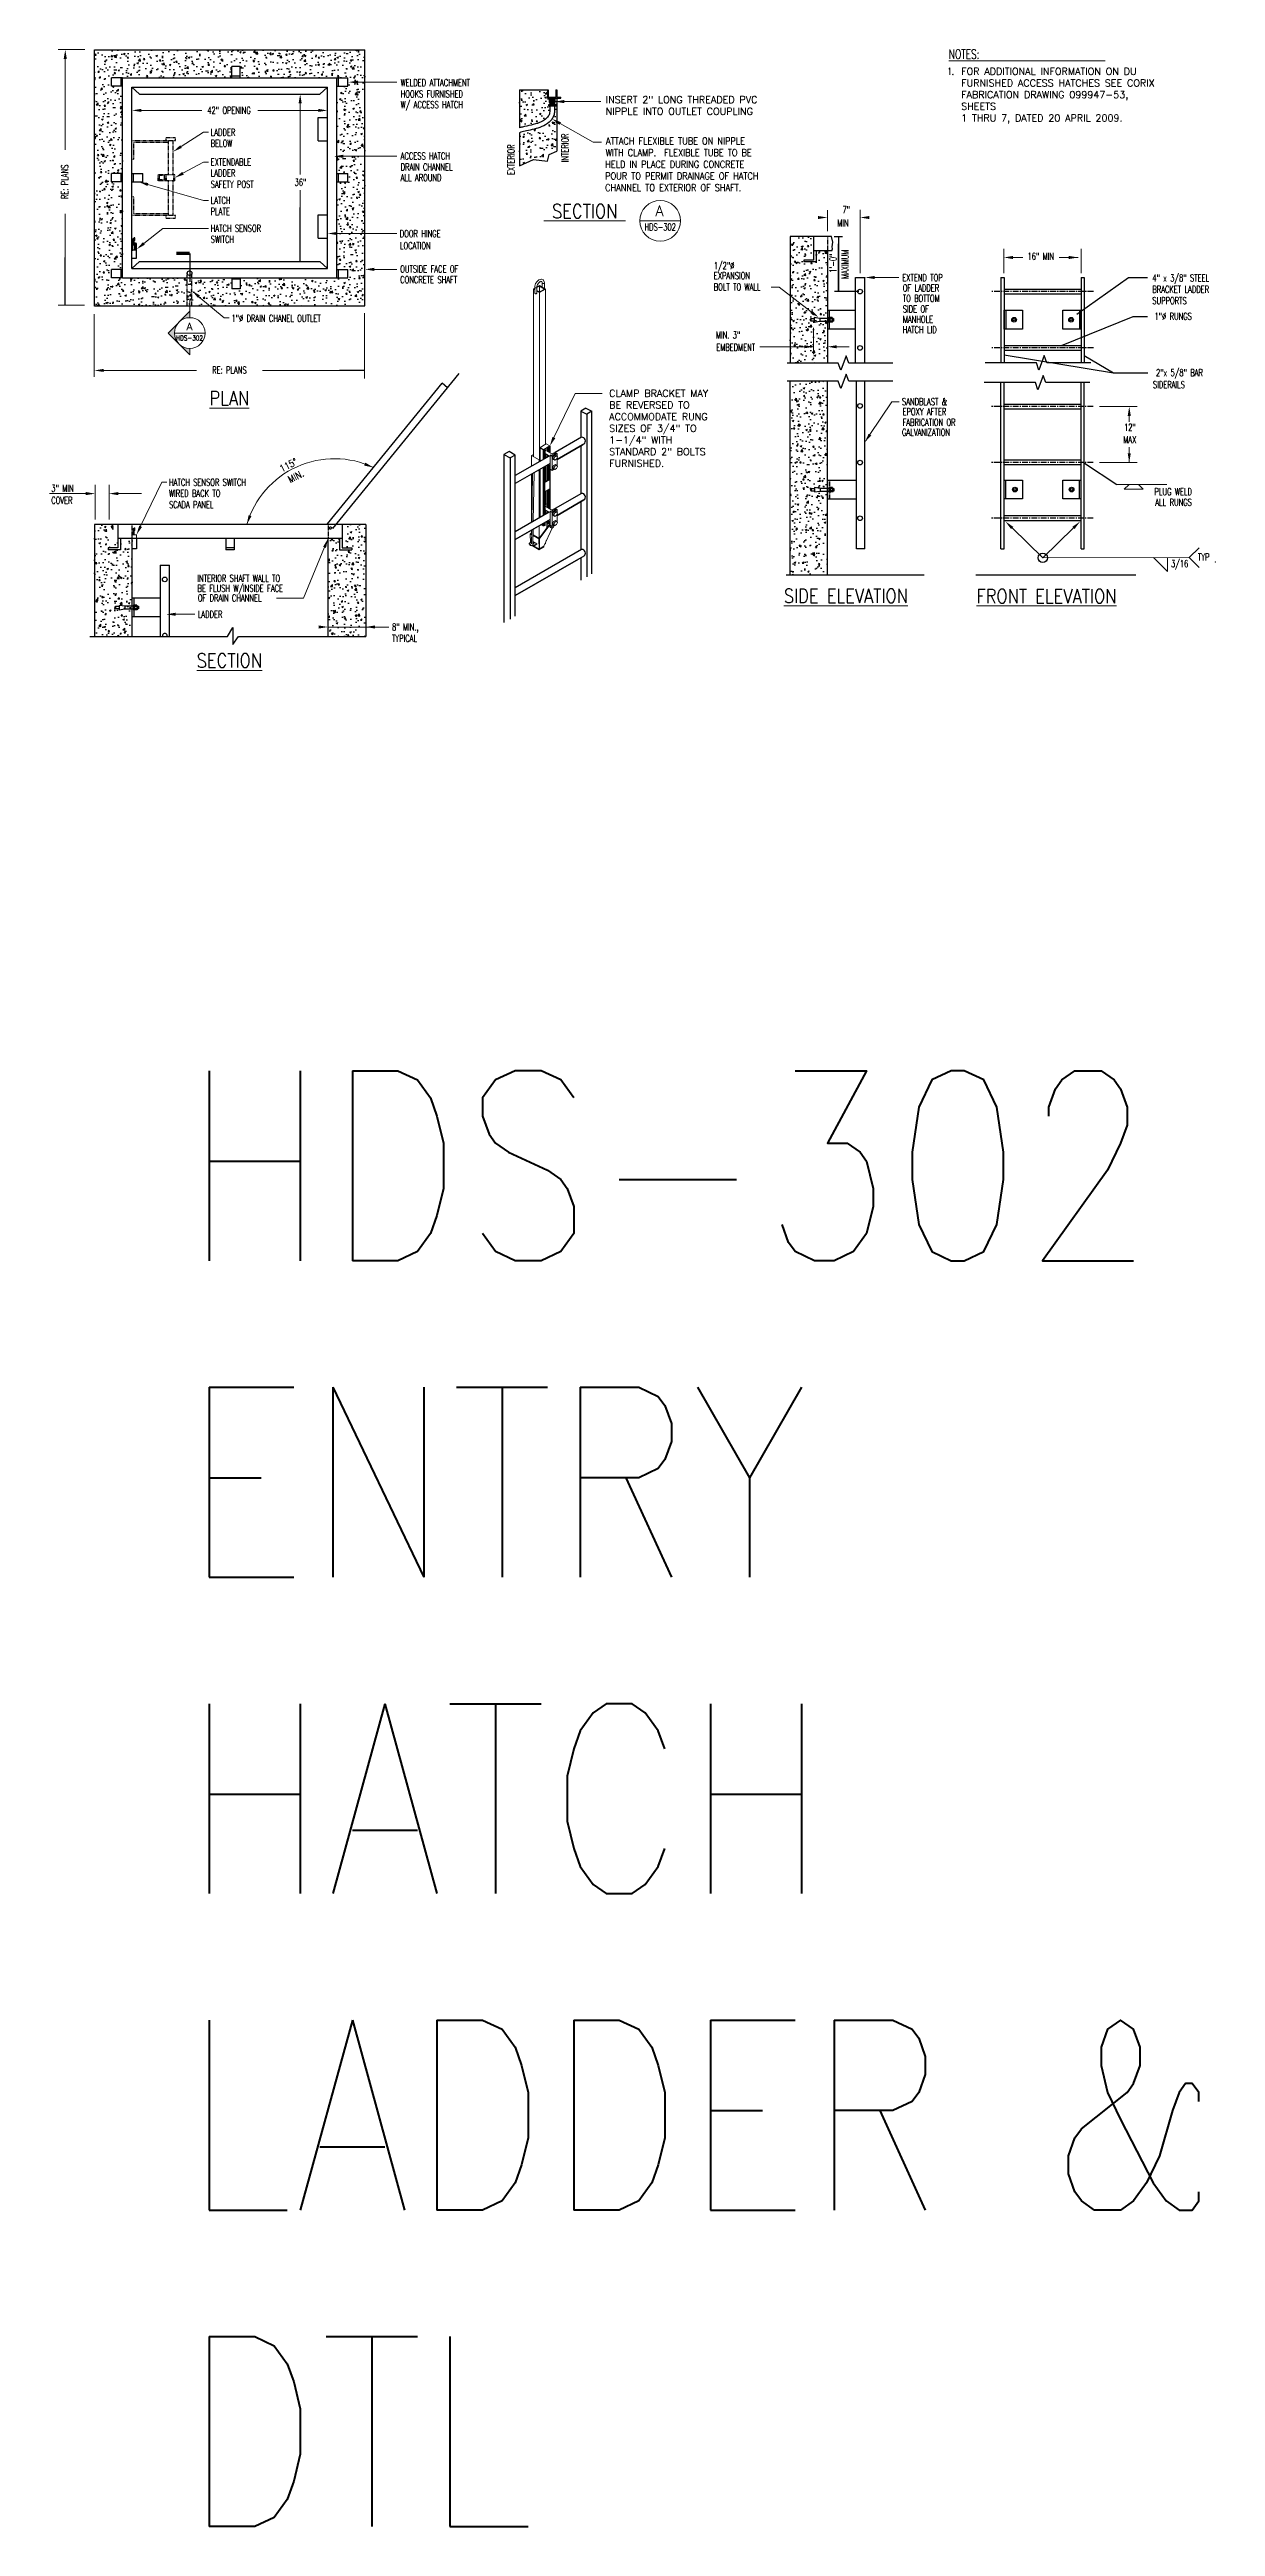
# Model space of a CAD drawing. Header units: inches. Extents: x 2588 to 2838, y -620 to -90.
import ezdxf
from ezdxf.enums import TextEntityAlignment as Align

# ---------------------------------------------------------------- set-up
doc = ezdxf.new("R2010")
doc.units = ezdxf.units.IN
doc.header["$MEASUREMENT"] = 0
doc.linetypes.add('CENTER', pattern=[2, 1.25, -0.25, 0.25, -0.25])
doc.linetypes.add('HIDDEN2', pattern=[0.1875, 0.125, -0.0625])
for name, color, linetype in [('C-DETL-1-ACCESS', 7, 'Continuous'), ('C-DETL-1-HATCH', 253, 'Continuous'), ('C-DETL-1-LADDER', 7, 'Continuous'), ('C-DETL-1-WALL', 7, 'Continuous'), ('C-DETL-2-LADDER', 7, 'Continuous'), ('C-DETL-2-WALL', 7, 'Continuous'), ('CEN', 253, 'CENTER'), ('DET8', 8, 'Continuous'), ('FH-TITLES', 7, 'Continuous'), ('MISC DETL', 7, 'Continuous'), ('MU-DIMS', 7, 'Continuous'), ('MU-PART-NUMB', 7, 'Continuous'), ('MU-TEXT', 7, 'Continuous'), ('S-TEXT', 4, 'Continuous'), ('TITLEBLK', 7, 'Continuous')]:
    doc.layers.add(name, color=color, linetype=linetype)
doc.layers.add('Text', color=7, linetype='Continuous', lineweight=15)
doc.styles.add('3_32', font='romans.shx', dxfattribs={"width": 0.8})
doc.styles.add('ROMAND', font='ROMAND.SHX')
doc.styles.add('RomanS', font='romans.shx')
doc.styles.get("Standard").update_dxf_attribs({"font": 'romans.shx'})
doc.dimstyles.get("Standard").update_dxf_attribs({"dimtxt": 0.18, "dimasz": 0.18, "dimexe": 0.18, "dimexo": 0.0625, "dimgap": 0.09, "dimtad": 0, "dimtih": 1, "dimtoh": 1, "dimdec": 4, "dimzin": 0, "dimdsep": 46, "dimtxsty": 'Standard', "dimcen": 0.09, "dimadec": 0, "dimazin": 0, "dimtfac": 1, "dimtdec": 4, "dimtofl": 0, "dimtmove": 0, "dimatfit": 3, "dimfxl": 1, "dimtolj": 1, "dimtzin": 0, "dimarcsym": 0})
pattern_1 = [(50, (2480.8437, -351.008), (3.461498, -0.302842), [0.36195, -3.98145]), (355, (2480.8437, -351.008), (-0.669614, 3.63008), [0.28956, -3.18516]), (100.4514, (2481.1322, -351.033), (2.791886, 3.327235), [0.30761, -3.383712]), (46.1842, (2480.8437, -350.0427), (5.150505, -0.798795), [0.542925, -5.972175]), (96.6356, (2481.273, -350.1093), (4.51068, 4.70109), [0.461415, -5.07557]), (351.1842, (2480.8437, -350.0427), (4.51068, 4.7011), [0.43434, -4.77774]), (21, (2481.3263, -350.284), (2.880673, -1.943039), [0.36195, -3.98145]), (326, (2481.3263, -350.284), (1.17424, 3.499574), [0.28956, -3.18516]), (71.4514, (2481.5664, -350.446), (4.054914, 1.556532), [0.30761, -3.383712]), (37.5, (2480.8437, -351.0079), (0.0586835, 1.6065457), [0, -3.146552, 0, -3.23342, 0, -3.197225]), (7.5, (2480.8437, -351.0079), (1.269574, 1.903431), [0, -1.843532, 0, -3.074162, 0, -1.218565]), (327.5, (2479.7675, -351.0079), (2.576227, -0.10885), [0, -1.2065, 0, -3.76428, 0, -4.99491]), (317.5, (2479.285, -351.008), (2.814456, 0.483107), [0, -1.56845, 0, -2.499868, 0, -3.54711])]
pattern_2 = [(50, (2473.64, -356.567), (3.461498, -0.302842), [0.36195, -3.98145]), (355, (2473.64, -356.567), (-0.669614, 3.63008), [0.28956, -3.18516]), (100.4514, (2473.9285, -356.5922), (2.791886, 3.327235), [0.30761, -3.38371]), (46.1842, (2473.64, -355.602), (5.150505, -0.798795), [0.54292, -5.97218]), (96.6356, (2474.0693, -355.6684), (4.51068, 4.70109), [0.46142, -5.07557]), (351.1842, (2473.64, -355.602), (4.51068, 4.7011), [0.43434, -4.77774]), (21, (2474.1226, -355.843), (2.880673, -1.94304), [0.36195, -3.98145]), (326, (2474.1226, -355.843), (1.17424, 3.499574), [0.28956, -3.18516]), (71.4514, (2474.3627, -356.005), (4.054914, 1.55653), [0.30761, -3.38371]), (37.5, (2473.64, -356.567), (0.0586835, 1.606546), [0, -3.146552, 0, -3.23342, 0, -3.197225]), (7.5, (2473.64, -356.567), (1.269574, 1.903431), [0, -1.843532, 0, -3.074162, 0, -1.218565]), (327.5, (2472.5639, -356.567), (2.576227, -0.10885), [0, -1.2065, 0, -3.76428, 0, -4.99491]), (317.5, (2472.0813, -356.567), (2.814456, 0.483107), [0, -1.56845, 0, -2.499868, 0, -3.54711])]

msp = doc.modelspace()

# ---------------------------------------------------------------- texts
at = {"layer": 'FH-TITLES', "lineweight": 20, "style": 'ROMAND', "width": 0.85}
msp.add_text('%%U SECTION ', height=3, dxfattribs=at).set_placement((2693.88, -125.62))
at = {"layer": 'FH-TITLES', "lineweight": 20, "style": 'ROMAND', "width": 0.7}
msp.add_text('HDS-302', height=1.5, dxfattribs=at).set_placement((2718.77, -128.32), align=Align.CENTER)
at = {"layer": 'FH-TITLES', "lineweight": 20, "style": 'ROMAND'}
msp.add_text('A', height=2.25, dxfattribs=at).set_placement((2717.74, -125.22))
at = {"layer": 'FH-TITLES', "lineweight": 20, "style": 'ROMAND', "width": 0.85}
for s, p in [('%%UPLAN', (2626.58, -162.69)), ('%%USECTION', (2626.58, -218.86))]:
    msp.add_text(s, height=3, dxfattribs=at).set_placement(p, align=Align.TOP_CENTER)
for s, p in [('%%USIDE ELEVATION', (2745.23, -205.02)), ('%%uFRONT ELEVATION', (2786.46, -205.04))]:
    msp.add_text(s, height=3, dxfattribs=at).set_placement(p, align=Align.TOP_LEFT)
at = {"layer": 'MU-PART-NUMB', "lineweight": 20, "style": 'RomanS', "width": 0.7}
for s, p in [('1.', (2780.95, -94.25)), ('MIN', (2757.89, -126.66)), ('7"', (2758.58, -123.86)), ('1"%%C RUNGS', (2828.54, -146.66)), ('MIN. 3"', (2733.29, -150.64)), ('EMBEDMENT', (2734.93, -153.28)), ('2"x 5/8" BAR ', (2830.25, -158.84)), ('  SIDERAILS ', (2827.28, -161.27)), ('MAX', (2819.28, -173.04)), ('12"', (2819.29, -170.45)), ('PLUG WELD', (2828.55, -184.21)), ('ALL RUNGS', (2828.63, -186.49)), ('3/16', (2829.93, -199.73)), ('TYP', (2835.09, -198.15))]:
    msp.add_text(s, height=1.5, dxfattribs=at).set_placement(p, align=Align.MIDDLE)
for s, p in [('WELDED ATTACHMENT', (2663.24, -97.39)), ('W/ ACCESS HATCH', (2663.24, -102.07)), ('HOOKS FURNISHED', (2663.24, -99.8)), ('LADDER', (2622.59, -107.99)), ('BELOW', (2622.59, -110.38)), ('EXTENDABLE', (2622.59, -114.38)), ('LADDER', (2622.59, -116.76)), ('ACCESS HATCH', (2663.24, -113.06)), ('ALL AROUND', (2663.24, -117.73)), ('DRAIN CHANNEL', (2663.24, -115.46)), ('SAFETY POST', (2622.59, -119.15)), ('LATCH', (2622.59, -122.58)), ('PLATE', (2622.59, -124.97)), ('HATCH SENSOR', (2622.59, -128.57)), ('SWITCH', (2622.59, -130.96)), ('DOOR HINGE ', (2663.05, -129.7)), ('LOCATION', (2663.08, -132.26)), ('OUTSIDE FACE OF', (2663.14, -137.31)), ('EXPANSION ', (2730.24, -138.71)), ('1/2"%%C', (2730.24, -136.55)), ('EXTEND TOP', (2770.58, -139.15)), ('4" x 3/8" STEEL', (2824.09, -139.22)), ('CONCRETE SHAFT', (2663.14, -139.54)), ('BOLT TO WALL', (2730.24, -141.14)), ('TO BOTTOM', (2770.69, -143.57)), ('OF LADDER', (2770.69, -141.34)), ('SUPPORTS', (2824.09, -144.03)), ('BRACKET LADDER', (2824.09, -141.63)), ('1"%%C DRAIN CHANEL OUTLET', (2627.02, -147.83)), ('SIDE OF ', (2770.69, -145.82)), ('MANHOLE', (2770.69, -148.05)), ('HATCH LID', (2770.69, -150.25)), ('SANDBLAST &', (2770.52, -165.65)), ('EPOXY AFTER', (2770.63, -167.84)), ('FABRICATION OR', (2770.63, -170.07)), ('GALVANIZATION', (2770.52, -172.27)), ('3" MIN', (2588.47, -184.26)), ('COVER', (2588.47, -186.83)), ('WIRED BACK TO', (2613.67, -185.3)), ('HATCH SENSOR SWITCH', (2613.67, -182.92)), ('SCADA PANEL', (2613.67, -187.71)), ('INTERIOR SHAFT WALL TO', (2619.75, -203.46)), ('BE FLUSH W/INSIDE FACE', (2619.75, -205.62)), ('OF DRAIN CHANNEL', (2619.83, -207.67)), ('LADDER', (2619.83, -211.2)), ('TYPICAL', (2661.39, -216.31)), ('8" MIN.,', (2661.39, -213.92))]:
    msp.add_text(s, height=1.5, dxfattribs=at).set_placement(p)
for s, p in [('42" OPENING', (2626.51, -103.32)), ('RE: PLANS', (2626.59, -158.91))]:
    msp.add_text(s, height=1.5, dxfattribs=at).set_placement(p, align=Align.CENTER)
at = {"layer": 'MU-PART-NUMB', "lineweight": 15, "style": 'RomanS', "width": 0.7}
for s, p in [('EXTERIOR', (2687.6, -116.43)), ('INTERIOR', (2699.14, -113.69))]:
    msp.add_text(s, height=1.5, rotation=90, dxfattribs=at).set_placement(p)
at = {"layer": 'MU-PART-NUMB', "linetype": 'Continuous', "lineweight": 20, "style": 'RomanS', "width": 0.85}
for s, p in [('ATTACH FLEXIBLE TUBE ON NIPPLE', (2707.18, -109.85)), ('WITH CLAMP.  FLEXIBLE TUBE TO BE', (2707.12, -112.35)), ('HELD IN PLACE DURING CONCRETE', (2707, -114.85)), ('POUR TO PERMIT DRAINAGE OF HATCH', (2707, -117.35)), ('CHANNEL TO EXTERIOR OF SHAFT.', (2707, -119.85))]:
    msp.add_text(s, height=1.5, dxfattribs=at).set_placement(p)
at = {"layer": 'MU-PART-NUMB', "lineweight": 20, "style": 'RomanS', "width": 0.7}
msp.add_text('RE: PLANS', height=1.5, rotation=90, dxfattribs=at).set_placement((2592.11, -117.88), align=Align.CENTER)
at = {"layer": 'MU-PART-NUMB', "lineweight": 15, "style": 'RomanS', "width": 0.7}
msp.add_text('36"', height=1.5, dxfattribs=at).set_placement((2640.54, -118.75))
at = {"layer": 'MU-PART-NUMB', "lineweight": 20, "style": 'RomanS', "width": 0.7}
for s, p in [('1\'-0"', (2756.52, -137.35)), ('MAXIMUM', (2759.07, -138.69))]:
    msp.add_text(s, height=1.5, rotation=90, dxfattribs=at).set_placement(p)
at = {"layer": 'MU-PART-NUMB', "lineweight": 15, "style": 'RomanS', "width": 0.7}
msp.add_text('16" MIN', height=1.5, dxfattribs=at).set_placement((2800.2, -133.79), align=Align.MIDDLE)
at = {"layer": 'MU-PART-NUMB', "linetype": 'Continuous', "lineweight": 20, "style": 'RomanS', "width": 0.85}
for s, p in [('115°', (2637.8, -180.08)), ('MIN.', (2639.59, -182.39))]:
    msp.add_text(s, height=1.5, rotation=27.0853, dxfattribs=at).set_placement(p)
at = {"layer": 'MU-PART-NUMB', "lineweight": 20, "char_height": 1.5, "attachment_point": 1, "style": 'RomanS'}
for s, insert, width in [('FOR ADDITIONAL INFORMATION ON DU FURNISHED ACCESS HATCHES SEE CORIX FABRICATION DRAWING 099947-53, SHEETS\\P1 THRU 7, DATED 20 APRIL 2009.', (2783.18, -93.46), 45.2596), ('INSERT 2" LONG THREADED PVC NIPPLE INTO OUTLET COUPLING', (2707.12, -99.54), 36.8521), ('\\PCLAMP BRACKET MAY BE REVERSED TO ACCOMMODATE RUNG SIZES OF 3/4" TO 1-1/4" WITH STANDARD 2" BOLTS FURNISHED.', (2707.85, -159.9), 23.4386)]:
    msp.add_mtext(s, dxfattribs=dict(at, insert=insert, width=width))
at = {"layer": 'MU-TEXT', "lineweight": 20, "style": 'RomanS', "width": 0.7}
msp.add_text('%%UNOTES:                            ', height=2, dxfattribs=at).set_placement((2780.54, -91.55))
at = {"layer": 'S-TEXT', "insert": (2616.67, -308.17), "char_height": 40.6336, "attachment_point": 1, "style": '3_32'}
msp.add_mtext_dynamic_manual_height_columns('HDS-302\\PENTRY HATCH LADDER & DTL', width=244.6427, gutter_width=0.469, heights=[0], dxfattribs=at)
at = {"layer": 'Text', "linetype": 'Continuous', "lineweight": 20, "style": 'RomanS'}
msp.add_text('A', height=1.58, dxfattribs=at).set_placement((2618.05, -149.65), align=Align.CENTER)
at = {"layer": 'Text', "linetype": 'Continuous', "lineweight": 20, "style": 'RomanS', "width": 0.7}
msp.add_text('HDS-302', height=1.054, dxfattribs=at).set_placement((2618.05, -151.81), align=Align.CENTER)

# ---------------------------------------------------------------- blocks, each defined once
blk = doc.blocks.new('a_wash')
blk.add_lwpolyline([(-0.177, -1), (0, -1), (0, 1), (-0.177, 1)], close=True)
blk = doc.blocks.new('a_nut')
for p, q in [((0, 0.87), (0, -0.87)), ((0.78, 0.87), (0, 0.87)), ((0.78, 0.43), (0, 0.43)), ((0.88, -0.77), (0.88, 0.77)), ((0.78, -0.43), (0, -0.43)), ((0.78, -0.87), (0, -0.87))]:
    blk.add_line(p, q)
for centre, start, end in [((0.78, 0.77), 0, 90), ((0.78, 0.53), 270, 0), ((0.78, 0.34), 0, 90), ((0.78, -0.34), 270, 0), ((0.78, -0.53), 0, 90), ((0.78, -0.77), 270, 0)]:
    blk.add_arc(centre, 0.0938, start, end)
blk = doc.blocks.new('ANCHBOLT')
blk.add_line((4.75, -0.38), (4.75, 0.38))
for points in [[(-0.83, -0.38), (-1.16, -0.38), (-1.16, 0.38), (-0.83, 0.38)], [(0, -0.38), (2.38, -0.38), (2.38, 0.38), (0, 0.38)]]:
    blk.add_lwpolyline(points, close=True)
blk.add_lwpolyline([(0, 0, 0.75, 0.75, 0), (0, 0, 0, 0, 0)], format="xyseb")
for points in [[(2.38, -0.38), (3.85, -0.64), (3.85, 0.64), (2.38, 0.38)], [(3.88, 0.38), (4.75, 0.38), (4.94, 0), (4.75, -0.38), (3.88, -0.38)]]:
    blk.add_lwpolyline(points)
at = {"xscale": -0.75, "yscale": 0.75, "zscale": 0.75}
blk.add_blockref('a_nut', (-0.18, 0), dxfattribs=at)
at = {"xscale": -1, "yscale": 0.75, "rotation": 180}
blk.add_blockref('a_wash', (0, 0), dxfattribs=at)

# ---------------------------------------------------------------- hatches: boundary and pattern name
at = {"layer": 'C-DETL-1-HATCH'}
h = msp.add_hatch(dxfattribs=at)
h.set_pattern_fill('AR-CONC', color=256, scale=0.4826, style=0)
h.set_pattern_definition([(50, (2474.9264, -347.8685), (3.461498, -0.302842), [0.36195, -3.98145]), (355, (2474.9264, -347.8685), (-0.669614, 3.63008), [0.28956, -3.18516]), (100.4514, (2475.215, -347.8938), (2.791886, 3.327235), [0.30761, -3.38371]), (46.1842, (2474.9264, -346.9033), (5.150505, -0.798795), [0.542925, -5.972175]), (96.6356, (2475.3556, -346.97), (4.51068, 4.70109), [0.461415, -5.07557]), (351.1842, (2474.9264, -346.9033), (4.51068, 4.7011), [0.43434, -4.77774]), (21, (2475.409, -347.1446), (2.880673, -1.94304), [0.36195, -3.98145]), (326, (2475.409, -347.1446), (1.17424, 3.499574), [0.28956, -3.18516]), (71.4514, (2475.649, -347.3066), (4.054914, 1.556532), [0.30761, -3.38371]), (37.5, (2474.9264, -347.8685), (0.0586835, 1.6065457), [0, -3.146552, 0, -3.23342, 0, -3.197225]), (7.5, (2474.9264, -347.8685), (1.269574, 1.903431), [0, -1.843532, 0, -3.074162, 0, -1.218565]), (327.5, (2473.8502, -347.8685), (2.576227, -0.10885), [0, -1.2065, 0, -3.76428, 0, -4.99491]), (317.5, (2473.3676, -347.8685), (2.814456, 0.483107), [0, -1.56845, 0, -2.499868, 0, -3.54711])])
h.paths.add_polyline_path([(2655.6, -89.58), (2597.73, -89.58), (2597.73, -144.42), (2617.55, -144.42), (2617.55, -138.42), (2603.73, -138.42), (2601.37, -138.42), (2601.37, -136.63), (2603.73, -136.63), (2603.73, -117.89), (2601.37, -117.89), (2601.37, -116.11), (2603.73, -116.11), (2603.73, -97.36), (2601.37, -97.36), (2601.37, -95.58), (2603.73, -95.58), (2627.11, -95.58), (2627.11, -93.21), (2628.89, -93.21), (2628.89, -95.58), (2649.6, -95.58), (2651.96, -95.58), (2651.96, -97.36), (2649.6, -97.36), (2649.6, -116.11), (2651.96, -116.11), (2651.96, -117.89), (2649.6, -117.89), (2649.6, -136.63), (2651.96, -136.63), (2651.96, -138.42), (2649.6, -138.42), (2628.89, -138.42), (2628.89, -140.78), (2627.11, -140.78), (2627.11, -138.42), (2618.55, -138.42), (2618.55, -144.42), (2655.6, -144.42)])
h.paths.add_polyline_path([(2618.55, -138.42), (2617.55, -138.42), (2617.55, -144.42), (2618.55, -144.42)], flags=17)
h = msp.add_hatch(dxfattribs=at)
h.set_pattern_fill('AR-CONC', color=256, scale=0.4826, style=0)
h.set_pattern_definition([(50, (2484.155, -251.0765), (3.461498, -0.302842), [0.36195, -3.98145]), (355, (2484.155, -251.0765), (-0.669614, 3.63008), [0.28956, -3.18516]), (100.4514, (2484.4433, -251.1018), (2.791886, 3.327235), [0.30761, -3.38371]), (46.1842, (2484.155, -250.1113), (5.150505, -0.798795), [0.54292, -5.97218]), (96.6356, (2484.584, -250.178), (4.51068, 4.70109), [0.46142, -5.07557]), (351.1842, (2484.155, -250.1113), (4.51068, 4.7011), [0.43434, -4.77774]), (21, (2484.6375, -250.3526), (2.880673, -1.94304), [0.36195, -3.98145]), (326, (2484.6375, -250.3526), (1.17424, 3.499574), [0.28956, -3.18516]), (71.4514, (2484.8775, -250.5146), (4.054914, 1.556532), [0.30761, -3.38371]), (37.5, (2484.1549, -251.0765), (0.0586835, 1.606546), [0, -3.146552, 0, -3.23342, 0, -3.197225]), (7.5, (2484.1549, -251.0765), (1.269574, 1.903431), [0, -1.843532, 0, -3.074162, 0, -1.218565]), (327.5, (2483.0787, -251.0765), (2.576227, -0.10885), [0, -1.2065, 0, -3.76428, 0, -4.99491]), (317.5, (2482.596, -251.0765), (2.814456, 0.483107), [0, -1.56845, 0, -2.499868, 0, -3.54711])])
edge = h.paths.add_edge_path()
edge.add_line((2695.04, -99.94), (2694.64, -99.94))
edge.add_line((2694.64, -99.94), (2694.64, -98.18))
edge.add_line((2694.64, -98.18), (2688.64, -98.18))
edge.add_line((2688.64, -98.18), (2688.64, -106.31))
edge.add_spline(control_points=[(2688.64, -106.31), (2688.85, -106.25), (2689.06, -106.2), (2689.91, -105.98), (2690.54, -105.86), (2691.76, -105.58), (2692.36, -105.42), (2693.29, -105.04), (2693.64, -104.86), (2694.3, -104.41), (2694.6, -104.13), (2694.89, -103.73), (2694.95, -103.61), (2695.05, -103.38), (2695.08, -103.26), (2695.14, -102.94), (2695.16, -102.73), (2695.16, -102.37), (2695.15, -102.24), (2695.15, -101.59)], knot_values=[0.13922, 0.13922, 0.13922, 0.13922, 0.776289, 0.776289, 2.692759, 2.692759, 4.60923, 4.60923, 5.91004, 5.91004, 7.210851, 7.210851, 7.717003, 7.717003, 8.223156, 8.223156, 8.943923, 8.943923, 9.347005, 9.347005, 9.347005, 9.347005], degree=3, periodic=0)
edge.add_line((2695.15, -101.59), (2694.95, -101.59))
edge.add_line((2694.95, -101.59), (2694.95, -101.33))
edge.add_line((2694.95, -101.33), (2695.15, -101.33))
edge.add_spline(control_points=[(2695.15, -101.33), (2695.15, -101.25), (2695.15, -101.18), (2695.14, -101.09)], knot_values=[0.052121, 0.052121, 0.052121, 0.052121, 0.089135, 0.089135, 0.089135, 0.089135], degree=3, periodic=0)
edge.add_line((2695.14, -101.09), (2695.19, -101.09))
edge.add_line((2695.19, -101.09), (2695.19, -100.89))
edge.add_line((2695.19, -100.89), (2695.04, -100.89))
edge.add_line((2695.04, -100.89), (2695.04, -99.94))
edge = h.paths.add_edge_path()
edge.add_line((2696.64, -99.94), (2696.24, -99.94))
edge.add_line((2696.24, -99.94), (2696.24, -100.89))
edge.add_line((2696.24, -100.89), (2696.09, -100.89))
edge.add_line((2696.09, -100.89), (2696.09, -101.09))
edge.add_line((2696.09, -101.09), (2696.14, -101.09))
edge.add_spline(control_points=[(2696.14, -101.09), (2696.14, -101.18), (2696.15, -101.25), (2696.15, -101.33)], knot_values=[0.053273, 0.053273, 0.053273, 0.053273, 0.090908, 0.090908, 0.090908, 0.090908], degree=3, periodic=0)
edge.add_line((2696.15, -101.33), (2696.34, -101.33))
edge.add_line((2696.34, -101.33), (2696.34, -101.46))
edge.add_arc((2696.47, -101.46), 0.128, 68.9837, 180, ccw=False)
edge.add_line((2696.51, -101.34), (2696.39, -101.56))
edge.add_arc((2696.47, -101.46), 0.128, 180, 231.0163, ccw=False)
edge.add_line((2696.34, -101.46), (2696.34, -101.59))
edge.add_line((2696.34, -101.59), (2696.15, -101.59))
edge.add_spline(control_points=[(2696.15, -101.59), (2696.15, -102.21), (2696.16, -102.35), (2696.16, -102.73), (2696.15, -102.99), (2696.08, -103.42), (2696.03, -103.6), (2695.87, -104.04), (2695.73, -104.29), (2695.39, -104.72), (2695.2, -104.92), (2694.52, -105.52), (2693.99, -105.82), (2692.9, -106.29), (2692.34, -106.45), (2691.24, -106.73), (2690.7, -106.84), (2689.74, -107.06), (2689.33, -107.16), (2688.83, -107.3), (2688.73, -107.33), (2688.64, -107.36)], knot_values=[0.142002, 0.142002, 0.142002, 0.142002, 0.533719, 0.533719, 1.20199, 1.20199, 1.665996, 1.665996, 2.364224, 2.364224, 3.062452, 3.062452, 4.718596, 4.718596, 6.37474, 6.37474, 8.030884, 8.030884, 9.35038, 9.35038, 9.646594, 9.646594, 9.646594, 9.646594], degree=3, periodic=0)
edge.add_line((2688.64, -107.36), (2688.64, -114.43))
edge.add_line((2688.64, -114.43), (2691.65, -113.11))
edge.add_line((2691.65, -113.11), (2694.65, -113.42))
edge.add_line((2694.65, -113.42), (2695.01, -112.03))
edge.add_line((2695.01, -112.03), (2696.64, -111.31))
edge.add_line((2696.64, -111.31), (2696.64, -99.94))
h.paths.add_polyline_path([(2696.42, -101.58), (2696.55, -101.36, -0.854327)], flags=16)
h = msp.add_hatch(dxfattribs=at)
h.set_pattern_fill('AR-CONC', color=256, scale=0.4826, style=0)
h.set_pattern_definition(pattern_1)
h.paths.add_polyline_path([(2754.55, -132.66), (2752.17, -132.66), (2752.17, -135.02), (2749.53, -135.02), (2749.53, -134.61), (2751.58, -134.61), (2751.58, -132.66), (2751.58, -129.6), (2746.59, -129.6), (2746.59, -156.66), (2754.55, -156.66)])
h = msp.add_hatch(dxfattribs=at)
h.set_pattern_fill('AR-CONC', color=256, scale=0.4826, style=0)
h.set_pattern_definition(pattern_1)
h.paths.add_polyline_path([(2754.55, -160.55), (2746.59, -160.55), (2746.59, -202.09), (2754.55, -202.09)])
h = msp.add_hatch(dxfattribs=at)
h.set_pattern_fill('AR-CONC', color=256, scale=0.4826, style=0)
h.set_pattern_definition(pattern_2)
h.paths.add_polyline_path([(2603.31, -194.25), (2603.31, -196.62), (2600.67, -196.62), (2600.67, -196.21), (2602.72, -196.21), (2602.72, -194.25), (2601.75, -194.25), (2601.75, -191.2), (2597.73, -191.2), (2597.73, -215.19), (2605.77, -215.19), (2605.77, -194.25)])
h = msp.add_hatch(dxfattribs=at)
h.set_pattern_fill('AR-CONC', color=256, scale=0.4826, style=0)
h.set_pattern_definition(pattern_2)
h.paths.add_polyline_path([(2650.12, -196.62), (2650.12, -194.25), (2647.7, -194.25), (2647.7, -215.2), (2655.75, -215.21), (2655.75, -191.2), (2651.72, -191.2), (2651.72, -194.25), (2650.71, -194.25), (2650.71, -196.21), (2652.76, -196.21), (2652.76, -196.62)])
at = {"layer": 'Text', "linetype": 'Continuous'}
h = msp.add_hatch(color=256, dxfattribs=at)
edge = h.paths.add_edge_path()
edge.add_arc((2618.1, -150.24), 3.29, 90, 270, ccw=False)
edge.add_line((2618.1, -146.95), (2618.1, -145.58))
edge.add_line((2618.1, -145.58), (2613.45, -150.24))
edge.add_line((2613.45, -150.24), (2618.1, -154.89))
edge.add_line((2618.1, -154.89), (2618.1, -153.53))

# ---------------------------------------------------------------- linework, layer by layer
at = {"lineweight": 30}
for p, q in [((2750.85, -147.41), (2751, -147.13)), ((2751, -147.69), (2750.85, -147.41)), ((2751, -147.13), (2751, -147.69)), ((2751, -147.13), (2751.72, -147.13)), ((2751.72, -147.69), (2751, -147.69)), ((2751.74, -146.94), (2751.74, -147.89)), ((2752.96, -147.13), (2751.74, -146.94)), ((2751.74, -147.89), (2752.96, -147.69)), ((2752.96, -147.13), (2752.96, -147.69)), ((2754.92, -147.13), (2752.96, -147.13)), ((2752.96, -147.69), (2754.92, -147.69)), ((2754.92, -146.85), (2755.07, -146.85)), ((2754.92, -147.97), (2754.92, -146.85)), ((2754.92, -147.69), (2754.92, -147.13)), ((2755.07, -147.97), (2754.92, -147.97)), ((2755.07, -146.85), (2755.07, -147.97)), ((2755.07, -147.9), (2755.07, -146.92)), ((2755.55, -146.92), (2755.07, -146.92)), ((2755.55, -147.17), (2755.07, -147.17)), ((2755.55, -147.66), (2755.07, -147.66)), ((2755.55, -147.9), (2755.07, -147.9)), ((2755.61, -146.98), (2755.61, -147.85)), ((2755.61, -147.69), (2755.61, -147.13)), ((2755.61, -147.13), (2755.88, -147.13)), ((2755.88, -147.69), (2755.61, -147.69)), ((2755.88, -147.13), (2755.88, -147.69)), ((2750.9, -183.78), (2751.06, -183.5)), ((2751.06, -184.06), (2750.9, -183.78)), ((2751.06, -183.5), (2751.06, -184.06)), ((2751.06, -183.5), (2751.78, -183.5)), ((2751.78, -184.06), (2751.06, -184.06)), ((2751.8, -183.3), (2751.8, -184.25)), ((2753.02, -183.5), (2751.8, -183.3)), ((2751.8, -184.25), (2753.02, -184.06)), ((2753.02, -183.5), (2753.02, -184.06)), ((2754.98, -183.5), (2753.02, -183.5)), ((2753.02, -184.06), (2754.98, -184.06)), ((2754.98, -183.21), (2755.12, -183.21)), ((2754.98, -184.34), (2754.98, -183.21)), ((2754.98, -184.06), (2754.98, -183.5)), ((2755.12, -184.34), (2754.98, -184.34)), ((2755.12, -183.21), (2755.12, -184.34)), ((2755.12, -184.26), (2755.12, -183.29)), ((2755.61, -183.29), (2755.12, -183.29)), ((2755.61, -183.53), (2755.12, -183.53)), ((2755.61, -184.02), (2755.12, -184.02)), ((2755.61, -184.26), (2755.12, -184.26)), ((2755.66, -183.34), (2755.66, -184.21)), ((2755.66, -184.06), (2755.66, -183.5)), ((2755.66, -183.5), (2755.93, -183.5)), ((2755.93, -184.06), (2755.66, -184.06)), ((2755.93, -183.5), (2755.93, -184.06))]:
    msp.add_line(p, q, dxfattribs=at)
at = {"lineweight": 30, "extrusion": (0, 0, -1)}
for centre, major_axis, start_param, end_param in [((2755.55, -146.98), (-0.058, 0), 1.570796, 3.141593), ((2755.55, -147.12), (0.058, 0), 0, 1.570796), ((2755.55, -147.22), (0.058, 0), -1.570796, 0), ((2755.55, -147.6), (0.058, 0), 0, 1.570796), ((2755.55, -147.71), (-0.058, 0), 1.570796, 3.141593), ((2755.55, -147.85), (-0.058, 0), 3.141593, 4.712389), ((2755.61, -183.34), (-0.058, 0), 1.570796, 3.141593), ((2755.61, -183.48), (0.058, 0), 0, 1.570796), ((2755.61, -183.59), (0.058, 0), -1.570796, 0), ((2755.61, -183.97), (0.058, 0), 0, 1.570796), ((2755.61, -184.07), (-0.058, 0), 1.570796, 3.141593), ((2755.61, -184.21), (-0.058, 0), 3.141593, 4.712389)]:
    msp.add_ellipse(centre, major_axis=major_axis, ratio=0.909091, start_param=start_param, end_param=end_param, dxfattribs=at)
at = {"layer": 'C-DETL-1-ACCESS', "lineweight": 30}
for p, q in [((2627.11, -95.58), (2627.11, -93.21)), ((2628.89, -93.21), (2627.11, -93.21)), ((2628.89, -95.27), (2627.11, -95.27)), ((2628.89, -95.58), (2628.89, -93.21)), ((2603.73, -95.58), (2601.37, -95.58)), ((2601.37, -97.36), (2601.37, -95.58)), ((2603.73, -97.36), (2601.37, -97.36)), ((2603.42, -97.36), (2603.42, -95.58)), ((2603.73, -138.42), (2603.73, -95.58)), ((2603.73, -95.58), (2649.6, -95.58)), ((2605.73, -136.42), (2605.73, -97.58)), ((2605.73, -97.58), (2647.6, -97.58)), ((2607.36, -99.1), (2605.73, -97.58)), ((2607.36, -99.1), (2645.97, -99.1)), ((2645.97, -99.1), (2647.6, -97.58)), ((2647.6, -136.42), (2647.6, -97.58)), ((2649.6, -138.42), (2649.6, -95.58)), ((2649.6, -95.58), (2651.96, -95.58)), ((2649.6, -97.36), (2651.96, -97.36)), ((2649.91, -97.36), (2649.91, -95.58)), ((2651.96, -97.36), (2651.96, -95.58)), ((2645.6, -109.08), (2645.6, -104.08)), ((2645.6, -104.08), (2647.6, -104.08)), ((2645.6, -109.08), (2647.6, -109.08)), ((2603.73, -116.11), (2601.37, -116.11)), ((2601.37, -117.89), (2601.37, -116.11)), ((2603.42, -117.89), (2603.42, -116.11)), ((2605.73, -116.11), (2608.09, -116.11)), ((2606.04, -117.89), (2606.04, -116.11)), ((2608.09, -117.89), (2608.09, -116.11)), ((2649.6, -116.11), (2651.96, -116.11)), ((2649.91, -117.89), (2649.91, -116.11)), ((2651.96, -117.89), (2651.96, -116.11)), ((2603.73, -117.89), (2601.37, -117.89)), ((2605.73, -117.89), (2608.09, -117.89)), ((2649.6, -117.89), (2651.96, -117.89)), ((2645.6, -129.92), (2645.6, -124.92)), ((2645.6, -124.92), (2647.6, -124.92)), ((2645.6, -129.92), (2647.6, -129.92)), ((2603.73, -136.63), (2601.37, -136.63)), ((2601.37, -138.42), (2601.37, -136.63)), ((2603.42, -138.42), (2603.42, -136.63)), ((2605.73, -136.42), (2647.6, -136.42)), ((2607.36, -134.89), (2645.97, -134.89)), ((2645.97, -134.89), (2647.6, -136.42)), ((2649.6, -136.63), (2651.96, -136.63)), ((2649.91, -138.42), (2649.91, -136.63)), ((2651.96, -138.42), (2651.96, -136.63)), ((2603.73, -138.42), (2601.37, -138.42)), ((2603.73, -138.42), (2649.6, -138.42)), ((2627.11, -138.42), (2627.11, -140.78)), ((2628.89, -138.73), (2627.11, -138.73)), ((2628.89, -140.78), (2627.11, -140.78)), ((2628.89, -138.42), (2628.89, -140.78)), ((2649.6, -138.42), (2651.96, -138.42)), ((2648.74, -192.04), (2675.72, -158.93)), ((2647.58, -191.09), (2672.11, -160.98)), ((2650.71, -191.2), (2602.72, -191.2)), ((2602.72, -191.2), (2602.72, -194.25)), ((2650.71, -194.25), (2602.72, -194.25)), ((2602.72, -194.25), (2602.72, -196.21)), ((2603.31, -194.25), (2603.31, -196.62)), ((2625.82, -194.25), (2625.82, -196.62)), ((2627.61, -194.25), (2627.61, -196.62)), ((2650.12, -194.25), (2650.12, -196.62)), ((2650.71, -191.2), (2650.71, -194.25)), ((2650.71, -194.25), (2650.71, -196.21)), ((2600.67, -196.21), (2600.67, -196.62)), ((2602.72, -196.21), (2600.67, -196.21)), ((2603.31, -196.62), (2600.67, -196.62)), ((2627.61, -196.21), (2625.82, -196.21)), ((2627.61, -196.62), (2625.82, -196.62)), ((2650.12, -196.62), (2652.76, -196.62)), ((2650.71, -196.21), (2652.76, -196.21)), ((2652.76, -196.21), (2652.76, -196.62))]:
    msp.add_line(p, q, dxfattribs=at)
at = {"layer": 'C-DETL-1-ACCESS'}
for p, q in [((2755.45, -129.6), (2751.58, -129.6)), ((2751.58, -129.6), (2751.58, -132.66)), ((2755.7, -130.8), (2755.45, -129.6)), ((2755.49, -132.66), (2755.67, -132.2)), ((2755.55, -131.75), (2755.7, -130.8)), ((2755.67, -132.2), (2755.55, -131.75)), ((2607.36, -134.89), (2605.73, -136.42)), ((2749.53, -134.61), (2749.53, -135.02)), ((2751.58, -134.61), (2749.53, -134.61)), ((2752.17, -135.02), (2749.53, -135.02)), ((2755.49, -132.66), (2751.58, -132.66)), ((2751.58, -132.66), (2751.58, -134.61)), ((2752.17, -132.66), (2752.17, -135.02)), ((2673.27, -161.93), (2672.11, -160.98))]:
    msp.add_line(p, q, dxfattribs=at)
at = {"layer": 'C-DETL-1-ACCESS', "linetype": 'HIDDEN2'}
for p, q in [((2754.58, -129.6), (2754.58, -132.66)), ((2605.72, -191.2), (2605.72, -194.25)), ((2647.71, -191.2), (2647.71, -194.35))]:
    msp.add_line(p, q, dxfattribs=at)
at = {"layer": 'C-DETL-1-ACCESS'}
msp.add_circle((2618.05, -137.42), 0.5, dxfattribs=at)
at = {"layer": 'C-DETL-1-HATCH'}
for p, q in [((2688.64, -98.18), (2688.64, -106.31)), ((2688.64, -98.18), (2694.64, -98.18)), ((2696.64, -99.94), (2696.64, -111.31)), ((2688.64, -107.36), (2688.64, -114.43)), ((2695.01, -112.03), (2696.64, -111.31)), ((2688.64, -114.43), (2691.65, -113.11)), ((2691.65, -113.11), (2694.65, -113.42)), ((2694.65, -113.42), (2695.01, -112.03))]:
    msp.add_line(p, q, dxfattribs=at)
at = {"layer": 'C-DETL-1-HATCH', "lineweight": 18}
for p, q in [((2605.77, -193.4), (2606.72, -193.4)), ((2605.77, -193.4), (2605.77, -194.25)), ((2605.97, -193.4), (2605.97, -192.11)), ((2606.17, -192.11), (2605.97, -192.11)), ((2606.17, -193.4), (2606.17, -191.93)), ((2606.32, -191.93), (2606.17, -191.93)), ((2606.32, -192.5), (2606.17, -192.5)), ((2606.32, -192.5), (2606.32, -191.93)), ((2606.72, -193.4), (2606.72, -194.25))]:
    msp.add_line(p, q, dxfattribs=at)
at = {"layer": 'C-DETL-1-HATCH'}
msp.add_lwpolyline([(2596.75, -215.19), (2626.18, -215.19), (2627.34, -213.29), (2627.34, -216.89), (2628.56, -215.19), (2655.76, -215.21)], dxfattribs=at)
at = {"layer": 'C-DETL-1-LADDER', "linetype": 'HIDDEN2', "lineweight": 30}
for p, q in [((2605.73, -109), (2615.05, -109)), ((2606.1, -113), (2606.1, -109.37)), ((2606.1, -109.37), (2613.55, -109.37)), ((2613.05, -109), (2613.05, -108.37)), ((2613.05, -108.37), (2615.05, -108.37)), ((2613.55, -116.35), (2613.55, -109)), ((2614.55, -116.35), (2614.55, -109)), ((2615.05, -109), (2615.05, -108.37)), ((2605.73, -113), (2606.1, -113)), ((2614.9, -116.35), (2611.33, -116.35)), ((2611.33, -117.65), (2611.33, -116.35)), ((2611.6, -117.46), (2611.6, -116.54)), ((2612.66, -116.54), (2611.6, -116.54)), ((2612.66, -117.46), (2612.66, -116.54)), ((2612.92, -117.65), (2612.92, -116.35)), ((2613.13, -117.65), (2613.13, -116.35)), ((2614.7, -117.65), (2614.7, -116.35)), ((2614.9, -117.65), (2614.9, -116.35)), ((2605.73, -121), (2606.1, -121)), ((2606.1, -124.62), (2606.1, -121)), ((2614.9, -117.65), (2611.33, -117.65)), ((2612.66, -117.46), (2611.6, -117.46)), ((2613.55, -125), (2613.55, -117.65)), ((2614.55, -125), (2614.55, -117.65)), ((2605.73, -125), (2615.05, -125)), ((2606.1, -124.62), (2613.55, -124.62)), ((2613.05, -125.62), (2613.05, -125)), ((2613.05, -125.62), (2615.05, -125.62)), ((2615.05, -125.62), (2615.05, -125))]:
    msp.add_line(p, q, dxfattribs=at)
at = {"layer": 'C-DETL-1-LADDER', "linetype": 'HIDDEN2'}
for p, q in [((2617.55, -144.42), (2617.55, -137.42)), ((2618.55, -144.42), (2618.55, -137.42))]:
    msp.add_line(p, q, dxfattribs=at)
at = {"layer": 'C-DETL-1-WALL', "lineweight": 30}
for p, q in [((2597.73, -144.42), (2597.73, -89.58)), ((2597.73, -89.58), (2655.6, -89.58)), ((2655.6, -144.42), (2655.6, -89.58)), ((2597.73, -144.42), (2655.6, -144.42))]:
    msp.add_line(p, q, dxfattribs=at)
at = {"layer": 'C-DETL-1-WALL'}
for p, q in [((2751.58, -129.6), (2746.59, -129.6)), ((2602.68, -191.2), (2597.73, -191.2)), ((2597.73, -191.2), (2597.73, -215.19)), ((2605.77, -215.19), (2605.77, -194.25)), ((2647.7, -215.21), (2647.7, -194.25)), ((2655.75, -191.2), (2650.73, -191.2)), ((2655.75, -191.2), (2655.75, -215.21))]:
    msp.add_line(p, q, dxfattribs=at)
at = {"layer": 'C-DETL-2-LADDER', "linetype": 'Continuous', "lineweight": 30}
for p, q in [((2760.54, -156.66), (2760.54, -138.36)), ((2760.54, -138.36), (2762.54, -138.36)), ((2762.54, -156.66), (2762.54, -138.36)), ((2791.69, -138.37), (2791.69, -156.61)), ((2791.69, -138.37), (2792.35, -138.37)), ((2808.87, -140.89), (2792.34, -140.89)), ((2792.35, -138.37), (2792.35, -156.61)), ((2792.35, -138.37), (2792.35, -154.16)), ((2808.87, -141.89), (2792.38, -141.89)), ((2808.87, -138.37), (2808.87, -156.61)), ((2808.87, -138.37), (2809.53, -138.37)), ((2809.53, -138.37), (2809.53, -156.61)), ((2760.54, -145.41), (2754.55, -145.41)), ((2754.55, -145.41), (2754.55, -149.41)), ((2754.92, -145.41), (2754.92, -149.41)), ((2792.38, -145.37), (2796.29, -145.37)), ((2792.38, -149.39), (2792.38, -145.37)), ((2792.72, -145.37), (2792.72, -149.39)), ((2796.29, -145.37), (2796.29, -149.39)), ((2808.49, -145.37), (2808.49, -149.39)), ((2760.54, -149.41), (2754.55, -149.41)), ((2808.87, -153), (2792.34, -153)), ((2796.29, -149.39), (2792.38, -149.39)), ((2808.87, -153.99), (2792.38, -153.99)), ((2760.79, -196.4), (2760.79, -160.55)), ((2762.54, -196.4), (2762.54, -160.55)), ((2791.69, -196.4), (2791.69, -160.84)), ((2792.35, -196.4), (2792.35, -160.84)), ((2808.87, -196.4), (2808.87, -160.84)), ((2809.53, -196.4), (2809.53, -160.84)), ((2808.87, -165.52), (2792.35, -165.52)), ((2808.87, -166.51), (2792.35, -166.51)), ((2808.87, -177.45), (2792.35, -177.45)), ((2808.87, -178.45), (2792.35, -178.45)), ((2760.79, -181.78), (2754.55, -181.78)), ((2792.39, -181.75), (2796.3, -181.75)), ((2792.39, -185.76), (2792.39, -181.75)), ((2792.76, -185.76), (2792.76, -181.75)), ((2796.3, -181.75), (2796.3, -185.76)), ((2804.91, -181.75), (2808.82, -181.75)), ((2804.91, -185.76), (2804.91, -181.75)), ((2808.45, -181.75), (2808.45, -185.76)), ((2808.82, -181.75), (2808.82, -185.76)), ((2760.79, -185.78), (2754.55, -185.78)), ((2808.87, -189.39), (2792.35, -189.39)), ((2792.35, -190.39), (2808.87, -190.39)), ((2796.3, -185.76), (2792.39, -185.76)), ((2808.82, -185.76), (2804.91, -185.76)), ((2611.76, -199.95), (2611.76, -215.19)), ((2611.76, -199.95), (2613.76, -199.95)), ((2613.76, -215.19), (2613.76, -199.95)), ((2762.54, -196.4), (2760.79, -196.4)), ((2791.69, -196.4), (2792.35, -196.4)), ((2808.87, -196.4), (2809.53, -196.4)), ((2611.76, -207.01), (2605.77, -207.01)), ((2611.76, -211.01), (2605.77, -211.01))]:
    msp.add_line(p, q, dxfattribs=at)
at = {"layer": 'C-DETL-2-LADDER', "linetype": 'HIDDEN2', "lineweight": 30}
for p, q in [((2754.55, -181.78), (2754.55, -185.78)), ((2754.98, -181.78), (2754.98, -185.78))]:
    msp.add_line(p, q, dxfattribs=at)
at = {"layer": 'C-DETL-2-LADDER', "linetype": 'Continuous'}
for p, q in [((2775.28, -202.09), (2745.71, -202.09)), ((2786.32, -202.02), (2820.54, -202.02)), ((2605.77, -210.23), (2605.77, -208.5)), ((2606.15, -207.01), (2606.15, -211.01))]:
    msp.add_line(p, q, dxfattribs=at)
at = {"layer": 'C-DETL-2-LADDER', "linetype": 'Continuous', "lineweight": 30}
msp.add_lwpolyline([(2804.9, -145.37), (2808.82, -145.37), (2808.82, -149.39), (2804.9, -149.39)], close=True, dxfattribs=at)
for centre, radius in [((2761.54, -141.36), 0.5), ((2794.51, -147.38), 0.5), ((2794.51, -147.38), 0.25), ((2806.71, -147.38), 0.5), ((2806.71, -147.38), 0.25), ((2761.54, -153.43), 0.5), ((2761.54, -165.84), 0.5), ((2761.54, -177.98), 0.5), ((2794.67, -183.75), 0.5), ((2794.67, -183.75), 0.25), ((2806.82, -183.75), 0.5), ((2806.82, -183.75), 0.25), ((2761.54, -189.89), 0.5), ((2612.76, -202.96), 0.5)]:
    msp.add_circle(centre, radius, dxfattribs=at)
at = {"layer": 'C-DETL-2-LADDER', "linetype": 'HIDDEN2'}
msp.add_circle((2648.2, -191.96), 0.25, dxfattribs=at)
at = {"layer": 'C-DETL-2-LADDER', "linetype": 'Continuous'}
msp.add_arc((2612.76, -215.03), 0.5, 341.1177, 198.8823, dxfattribs=at)
at = {"layer": 'C-DETL-2-WALL', "linetype": 'Continuous'}
for p, q in [((2746.59, -129.6), (2746.59, -156.66)), ((2754.55, -132.66), (2754.55, -156.66)), ((2746.59, -202.09), (2746.59, -160.55)), ((2754.55, -202.09), (2754.55, -160.55))]:
    msp.add_line(p, q, dxfattribs=at)
at = {"layer": 'CEN'}
for p, q in [((2811.48, -141.36), (2789.59, -141.36)), ((2811.48, -153.43), (2789.59, -153.43)), ((2811.45, -165.98), (2789.56, -165.98)), ((2811.45, -177.92), (2789.56, -177.92)), ((2811.45, -189.86), (2789.56, -189.86))]:
    msp.add_line(p, q, dxfattribs=at)
at = {"layer": 'DET8'}
for points in [[(2768.55, -156.66), (2759.11, -156.66), (2758.56, -155.12), (2757.44, -158.19), (2756.88, -156.66), (2745.94, -156.66)], [(2768.55, -160.55), (2759.11, -160.55), (2758.56, -159.01), (2757.44, -162.09), (2756.88, -160.55), (2745.94, -160.55)], [(2810.95, -156.61), (2801.51, -156.61), (2800.95, -155.07), (2799.83, -158.15), (2799.27, -156.61), (2788.34, -156.61)], [(2810.72, -160.84), (2801.29, -160.84), (2800.73, -159.3), (2799.61, -162.38), (2799.05, -160.84), (2788.11, -160.84)]]:
    msp.add_lwpolyline(points, dxfattribs=at)
at = {"layer": 'FH-TITLES', "lineweight": 20}
msp.add_line((2723.13, -126.22), (2714.42, -126.22), dxfattribs=at)
msp.add_circle((2718.77, -126.22), 4.36, dxfattribs=at)
at = {"layer": 'MISC DETL', "lineweight": 25}
for p, q in [((2694.64, -98.18), (2694.64, -99.94)), ((2694.64, -98.18), (2694.81, -98.18)), ((2694.64, -99.94), (2696.64, -99.94)), ((2694.81, -98.18), (2694.81, -99.76)), ((2694.81, -99.76), (2696.47, -99.76)), ((2695.04, -100.11), (2696.24, -100.3)), ((2695.04, -100.31), (2696.24, -100.5)), ((2695.04, -100.51), (2696.24, -100.7)), ((2695.04, -100.71), (2696.17, -100.89)), ((2695.26, -99.94), (2696.24, -100.09)), ((2696.47, -98.18), (2696.47, -99.76)), ((2696.47, -98.18), (2696.64, -98.18)), ((2696.64, -98.18), (2696.64, -99.94)), ((2694.95, -101.33), (2696.34, -101.33)), ((2694.95, -101.59), (2694.95, -101.33)), ((2694.95, -101.59), (2696.34, -101.59)), ((2694.99, -101.55), (2694.99, -101.36)), ((2695.04, -100.89), (2696.24, -100.89)), ((2695.06, -101.55), (2695.06, -101.36)), ((2695.14, -101.55), (2695.14, -101.36)), ((2695.21, -101.55), (2695.21, -101.36)), ((2695.29, -101.55), (2695.29, -101.36)), ((2695.37, -101.55), (2695.37, -101.36)), ((2695.44, -101.55), (2695.44, -101.36)), ((2695.52, -101.55), (2695.52, -101.36)), ((2695.6, -101.55), (2695.6, -101.36)), ((2695.67, -101.55), (2695.67, -101.36)), ((2695.75, -101.55), (2695.75, -101.36)), ((2695.83, -101.55), (2695.83, -101.36)), ((2695.9, -101.55), (2695.9, -101.36)), ((2695.98, -101.55), (2695.98, -101.36)), ((2696.05, -101.55), (2696.05, -101.36)), ((2696.13, -101.55), (2696.13, -101.36)), ((2696.21, -101.55), (2696.21, -101.36)), ((2696.28, -101.55), (2696.28, -101.36)), ((2696.34, -101.59), (2696.34, -101.33)), ((2692.88, -179.7), (2692.88, -189.78)), ((2694.74, -178.42), (2695.2, -178.67)), ((2695.2, -178.67), (2694.74, -178.42)), ((2694.76, -178.42), (2695.2, -178.67)), ((2695.2, -178.67), (2694.76, -178.42)), ((2696.16, -175.89), (2695.67, -176.19)), ((2696.16, -187.88), (2695.67, -188.18)), ((2693.82, -191.53), (2693.75, -191.52)), ((2693.93, -191.52), (2693.88, -191.53))]:
    msp.add_line(p, q, dxfattribs=at)
at = {"layer": 'MISC DETL'}
for p, q in [((2695.04, -99.94), (2695.04, -100.89)), ((2696.08, -99.94), (2697.54, -99.94)), ((2696.24, -99.94), (2696.24, -100.89)), ((2696.64, -99.76), (2697.54, -99.76)), ((2697.54, -99.94), (2697.54, -99.76))]:
    msp.add_line(p, q, dxfattribs=at)
at = {"layer": 'MISC DETL', "lineweight": 18}
for p, q in [((2691.63, -140.81), (2691.93, -140.65)), ((2691.93, -140.98), (2691.63, -140.81)), ((2691.63, -176.66), (2691.63, -140.83)), ((2691.93, -140.77), (2691.86, -140.81)), ((2691.93, -140.86), (2691.86, -140.81)), ((2691.94, -140.17), (2691.93, -140.42)), ((2691.93, -140.42), (2691.93, -140.47)), ((2691.98, -140.54), (2691.93, -140.47)), ((2691.93, -141.74), (2691.93, -140.47)), ((2691.98, -141.79), (2691.93, -141.74)), ((2692.12, -139.66), (2691.94, -140.17)), ((2692.08, -140.58), (2691.98, -140.54)), ((2691.98, -141.79), (2692.08, -141.82)), ((2692.21, -140.58), (2692.08, -140.58)), ((2692.08, -141.82), (2692.21, -141.82)), ((2692.44, -139.19), (2692.12, -139.66)), ((2692.31, -140.54), (2692.21, -140.58)), ((2692.21, -141.82), (2692.31, -141.79)), ((2692.37, -140.47), (2692.31, -140.54)), ((2692.31, -141.79), (2692.37, -141.74)), ((2692.93, -140.19), (2692.37, -140.52)), ((2692.37, -140.47), (2692.38, -140.28)), ((2692.37, -141.74), (2692.37, -140.47)), ((2692.37, -141.74), (2692.37, -140.47)), ((2692.93, -141.42), (2692.37, -141.1)), ((2692.93, -141.56), (2692.37, -141.24)), ((2692.38, -140.28), (2692.52, -139.86)), ((2692.93, -140.07), (2692.38, -140.38)), ((2692.82, -138.87), (2692.44, -139.19)), ((2692.52, -139.86), (2692.79, -139.49)), ((2692.79, -139.49), (2693.1, -139.21)), ((2692.88, -138.84), (2692.82, -138.87)), ((2693.3, -138.7), (2692.88, -138.84)), ((2692.93, -140.07), (2694.21, -140.81)), ((2693.98, -140.81), (2692.93, -140.19)), ((2692.93, -140.19), (2692.93, -141.42)), ((2692.93, -141.42), (2693.98, -140.81)), ((2694.21, -140.81), (2692.93, -141.56)), ((2692.93, -141.56), (2692.93, -177.35)), ((2693.07, -139.24), (2693.33, -139.15)), ((2693.39, -138.71), (2693.3, -138.7)), ((2693.31, -139.17), (2693.47, -139.22)), ((2693.72, -138.84), (2693.39, -138.71)), ((2693.44, -139.21), (2693.53, -139.38)), ((2693.53, -139.38), (2693.54, -139.54)), ((2693.61, -139.61), (2693.54, -139.54)), ((2693.54, -139.54), (2693.54, -140.44)), ((2693.72, -139.63), (2693.61, -139.61)), ((2693.79, -138.91), (2693.72, -138.84)), ((2693.82, -139.63), (2693.72, -139.63)), ((2693.97, -139.24), (2693.79, -138.91)), ((2693.93, -139.61), (2693.82, -139.63)), ((2694, -139.54), (2693.93, -139.61)), ((2694, -139.47), (2693.97, -139.24)), ((2694, -139.54), (2694, -139.47)), ((2694, -140.68), (2694, -139.54)), ((2694, -140.68), (2694, -139.54)), ((2694.21, -140.81), (2694.21, -174.09)), ((2693.03, -174.8), (2693.07, -174.78)), ((2693.03, -174.83), (2693.03, -174.8)), ((2693.03, -174.8), (2693.03, -174.83)), ((2693.07, -174.87), (2693.03, -174.83)), ((2693.03, -174.83), (2693.03, -177.7)), ((2693.1, -174.76), (2693.07, -174.78)), ((2693.75, -175.27), (2693.07, -174.87)), ((2693.07, -174.87), (2693.07, -177.68)), ((2694.4, -173.97), (2693.1, -174.75)), ((2693.1, -174.75), (2693.1, -174.83)), ((2693.86, -175.17), (2693.1, -174.75)), ((2693.1, -174.83), (2693.86, -175.27)), ((2695.16, -174.41), (2693.86, -175.17)), ((2693.86, -175.27), (2695.16, -174.52)), ((2695.16, -174.41), (2694.4, -173.97)), ((2694.67, -174.92), (2694.56, -174.87)), ((2694.67, -174.82), (2694.67, -175.61)), ((2694.84, -174.71), (2694.84, -175.71)), ((2694.97, -174.66), (2694.9, -174.66)), ((2694.97, -174.66), (2695.02, -174.64)), ((2695.18, -174.55), (2695.02, -174.64)), ((2695.02, -174.64), (2695.02, -175.8)), ((2695.16, -174.52), (2695.16, -174.41)), ((2695.16, -174.46), (2695.18, -174.46)), ((2695.18, -174.46), (2695.2, -174.5)), ((2695.18, -174.55), (2695.2, -174.53)), ((2695.18, -175.89), (2695.18, -174.55)), ((2695.2, -174.53), (2695.2, -174.5)), ((2695.2, -175.91), (2695.2, -174.53)), ((2695.2, -174.53), (2695.2, -175.91)), ((2691.26, -176.45), (2691.63, -176.24)), ((2692.88, -177.38), (2691.26, -176.45)), ((2691.26, -178.74), (2691.26, -176.45)), ((2691.61, -190.51), (2691.77, -180.14)), ((2692.58, -179.67), (2692.73, -179.74)), ((2692.73, -179.74), (2692.58, -179.67)), ((2692.58, -179.67), (2692.73, -179.74)), ((2692.75, -179.56), (2692.72, -179.61)), ((2692.72, -179.61), (2692.72, -179.69)), ((2692.73, -179.74), (2692.72, -179.69)), ((2692.77, -179.76), (2692.73, -179.74)), ((2692.82, -179.76), (2692.77, -179.76)), ((2692.88, -179.7), (2692.82, -179.76)), ((2693.03, -177.29), (2692.88, -177.38)), ((2692.88, -177.79), (2692.88, -177.38)), ((2692.91, -179.63), (2692.88, -179.7)), ((2692.89, -179.49), (2692.91, -179.51)), ((2692.91, -179.51), (2692.89, -179.49)), ((2692.91, -179.51), (2692.93, -179.56)), ((2692.93, -179.56), (2692.91, -179.63)), ((2693.03, -179.4), (2693.03, -189.69)), ((2693.07, -179.39), (2693.07, -189.67)), ((2693.82, -175.29), (2693.75, -175.27)), ((2693.75, -177.28), (2693.75, -175.27)), ((2693.75, -178.98), (2693.75, -189.27)), ((2693.88, -175.29), (2693.82, -175.29)), ((2693.86, -175.27), (2693.86, -175.17)), ((2693.88, -175.29), (2693.93, -175.27)), ((2694.09, -175.18), (2693.93, -175.27)), ((2693.93, -175.27), (2693.93, -177.17)), ((2693.93, -189.16), (2693.93, -178.88)), ((2694.09, -175.18), (2694.12, -175.15)), ((2694.09, -177.08), (2694.09, -175.18)), ((2694.09, -178.79), (2694.09, -182.16)), ((2694.12, -175.11), (2694.11, -175.11)), ((2694.67, -175.08), (2694.12, -175.4)), ((2694.12, -175.15), (2694.12, -175.11)), ((2694.12, -177.07), (2694.12, -175.15)), ((2694.12, -175.15), (2694.12, -177.07)), ((2694.12, -176.05), (2695.2, -176.66)), ((2695.2, -176.66), (2694.12, -176.05)), ((2694.12, -176.05), (2695.2, -176.66)), ((2695.2, -176.66), (2694.12, -176.05)), ((2694.12, -176.2), (2694.25, -176.13)), ((2694.48, -176.8), (2694.12, -177.01)), ((2694.12, -182.15), (2694.12, -178.77)), ((2694.12, -182.15), (2694.12, -178.77)), ((2695.95, -176.34), (2694.33, -175.41)), ((2694.39, -176.2), (2694.39, -176.85)), ((2694.39, -178.63), (2694.39, -181.99)), ((2694.53, -176.84), (2694.48, -176.8)), ((2694.67, -176.36), (2694.67, -176.77)), ((2694.67, -178.47), (2694.67, -181.83)), ((2694.84, -176.47), (2694.84, -176.64)), ((2694.84, -178.47), (2694.84, -181.72)), ((2695.02, -181.62), (2695.02, -178.58)), ((2695.18, -178.67), (2695.18, -181.64)), ((2695.2, -176.42), (2695.3, -176.34)), ((2695.2, -179.4), (2695.2, -176.42)), ((2695.62, -176.66), (2695.2, -176.42)), ((2695.2, -179.4), (2695.62, -179.65)), ((2695.2, -187.9), (2695.2, -179.42)), ((2695.2, -187.9), (2695.2, -179.42)), ((2695.3, -176.34), (2695.62, -176.52)), ((2695.62, -176.52), (2696.48, -176.03)), ((2696.71, -176.03), (2695.62, -176.66)), ((2695.62, -179.65), (2695.62, -176.66)), ((2696.08, -179.4), (2695.62, -179.65)), ((2695.79, -177.07), (2695.97, -176.57)), ((2695.97, -177.33), (2695.79, -177.07)), ((2695.79, -177.07), (2696.04, -177.21)), ((2695.79, -179.07), (2695.97, -178.58)), ((2695.97, -179.33), (2695.79, -179.07)), ((2695.79, -179.07), (2696.04, -179.21)), ((2695.97, -176.57), (2696.36, -176.36)), ((2696.23, -176.73), (2695.97, -176.57)), ((2696.23, -177.47), (2695.97, -177.33)), ((2695.97, -178.58), (2696.36, -178.37)), ((2696.23, -178.72), (2695.97, -178.58)), ((2696.23, -179.47), (2695.97, -179.33)), ((2696.23, -176.73), (2696.04, -177.21)), ((2696.04, -177.21), (2696.23, -177.47)), ((2696.23, -178.72), (2696.04, -179.21)), ((2696.04, -179.21), (2696.23, -179.47)), ((2696.16, -175.85), (2696.27, -175.78)), ((2696.48, -176.03), (2696.16, -175.85)), ((2696.16, -175.85), (2696.16, -176.22)), ((2696.6, -176.5), (2696.23, -176.73)), ((2696.6, -177.26), (2696.23, -177.47)), ((2696.6, -178.51), (2696.23, -178.72)), ((2696.6, -179.26), (2696.23, -179.47)), ((2696.27, -175.78), (2696.71, -176.03)), ((2696.36, -176.36), (2696.6, -176.5)), ((2696.36, -178.37), (2696.6, -178.51)), ((2696.6, -176.5), (2696.8, -176.77)), ((2696.6, -177.26), (2696.8, -176.77)), ((2696.6, -178.51), (2696.8, -178.77)), ((2696.6, -179.26), (2696.8, -178.77)), ((2696.69, -179.03), (2696.71, -179.03)), ((2696.71, -176.03), (2696.71, -176.64)), ((2696.71, -178.65), (2696.71, -177.01)), ((2696.71, -179.03), (2696.71, -179.02)), ((2691.26, -180.44), (2691.26, -190.73)), ((2691.47, -180.32), (2691.31, -190.69)), ((2695.09, -181.58), (2694, -182.2)), ((2694.09, -182.25), (2694, -182.2)), ((2694, -182.2), (2694, -184.2)), ((2694.09, -184.26), (2694, -184.2)), ((2694.09, -182.25), (2695.18, -181.64)), ((2694.09, -182.25), (2694.09, -184.26)), ((2694.09, -184.26), (2695.18, -183.62)), ((2694.09, -184.26), (2694.09, -189.07)), ((2694.12, -189.06), (2694.12, -184.24)), ((2694.12, -189.06), (2694.12, -184.24)), ((2694.39, -184.08), (2694.39, -186.86)), ((2694.67, -183.92), (2694.67, -187.6)), ((2694.84, -183.82), (2694.84, -187.7)), ((2695.02, -187.79), (2695.02, -183.73)), ((2695.18, -181.64), (2695.09, -181.58)), ((2695.18, -181.64), (2695.18, -183.62)), ((2695.18, -183.62), (2695.18, -187.88)), ((2694.09, -191.43), (2694.09, -190.8)), ((2694.48, -186.81), (2694.12, -187)), ((2694.67, -187.07), (2694.12, -187.39)), ((2694.12, -188.05), (2695.2, -188.67)), ((2695.2, -188.67), (2694.12, -188.05)), ((2694.12, -188.05), (2695.2, -188.67)), ((2695.2, -188.67), (2694.12, -188.05)), ((2694.12, -188.19), (2694.25, -188.12)), ((2694.48, -188.81), (2694.12, -189)), ((2694.12, -191.39), (2694.12, -190.78)), ((2694.12, -190.78), (2694.12, -191.39)), ((2695.95, -188.33), (2694.33, -187.4)), ((2694.39, -188.21), (2694.39, -188.86)), ((2694.67, -186.93), (2694.48, -186.81)), ((2694.51, -188.83), (2694.48, -188.81)), ((2694.49, -191.92), (2694.49, -190.55)), ((2694.49, -191.22), (2695.2, -190.83)), ((2694.79, -190.87), (2694.49, -191.04)), ((2694.51, -191.02), (2694.67, -190.73)), ((2694.53, -191.02), (2694.67, -190.76)), ((2694.62, -190.48), (2694.67, -190.51)), ((2694.65, -190.95), (2694.72, -190.81)), ((2694.67, -188.37), (2694.67, -188.76)), ((2694.67, -190.46), (2694.67, -190.78)), ((2694.67, -190.78), (2694.84, -190.88)), ((2694.67, -190.94), (2694.72, -190.83)), ((2694.76, -190.41), (2695.2, -190.66)), ((2695.2, -190.66), (2694.76, -190.41)), ((2694.76, -190.41), (2695.2, -190.66)), ((2695.2, -190.66), (2694.76, -190.41)), ((2694.79, -190.83), (2694.76, -190.85)), ((2694.76, -190.87), (2694.76, -190.85)), ((2694.76, -190.85), (2694.83, -190.85)), ((2694.76, -190.85), (2694.77, -190.9)), ((2694.83, -190.87), (2694.76, -190.87)), ((2694.83, -190.85), (2694.79, -190.83)), ((2694.81, -190.9), (2694.83, -190.85)), ((2694.81, -190.88), (2694.83, -190.87)), ((2694.84, -188.48), (2694.84, -188.63)), ((2694.84, -190.88), (2694.84, -190.46)), ((2695.02, -190.57), (2695.02, -190.88)), ((2695.02, -190.88), (2695.18, -190.8)), ((2695.18, -190.8), (2695.18, -190.66)), ((2695.2, -190.78), (2695.18, -190.8)), ((2695.2, -188.41), (2695.3, -188.33)), ((2695.2, -191.39), (2695.2, -188.41)), ((2695.62, -188.65), (2695.2, -188.41)), ((2695.3, -188.33), (2695.62, -188.51)), ((2695.62, -188.51), (2696.48, -188.04)), ((2696.71, -188.04), (2695.62, -188.65)), ((2695.62, -191.66), (2695.62, -188.65)), ((2695.79, -189.06), (2695.97, -188.56)), ((2696.04, -189.2), (2695.79, -189.06)), ((2695.79, -189.06), (2695.97, -189.32)), ((2695.79, -191.06), (2695.97, -190.57)), ((2695.97, -188.56), (2696.36, -188.35)), ((2696.23, -188.72), (2695.97, -188.56)), ((2696.23, -189.48), (2695.97, -189.32)), ((2695.97, -190.57), (2696.36, -190.36)), ((2696.23, -190.73), (2695.97, -190.57)), ((2696.23, -188.72), (2696.04, -189.2)), ((2696.04, -189.2), (2696.23, -189.48)), ((2696.23, -190.73), (2696.04, -191.2)), ((2696.16, -187.84), (2696.27, -187.77)), ((2696.48, -188.04), (2696.16, -187.84)), ((2696.16, -187.84), (2696.16, -188.21)), ((2696.6, -188.49), (2696.23, -188.72)), ((2696.6, -189.25), (2696.23, -189.48)), ((2696.6, -190.5), (2696.23, -190.73)), ((2696.27, -187.77), (2696.71, -188.04)), ((2696.36, -188.35), (2696.6, -188.49)), ((2696.36, -190.36), (2696.6, -190.5)), ((2696.6, -188.49), (2696.8, -188.77)), ((2696.6, -189.25), (2696.8, -188.77)), ((2696.6, -190.5), (2696.8, -190.76)), ((2696.6, -191.25), (2696.8, -190.76)), ((2696.71, -188.04), (2696.71, -188.65)), ((2696.71, -190.64), (2696.71, -189)), ((2690.75, -195.28), (2690.73, -195.35)), ((2690.73, -195.35), (2690.75, -195.4)), ((2690.8, -195.21), (2690.75, -195.28)), ((2690.75, -195.4), (2690.89, -195.49)), ((2690.85, -195.16), (2690.8, -195.21)), ((2690.91, -195.14), (2690.85, -195.16)), ((2691.05, -195.09), (2690.89, -195.24)), ((2690.89, -195.24), (2690.89, -195.44)), ((2690.89, -195.44), (2690.89, -195.56)), ((2691.05, -195.6), (2690.89, -195.44)), ((2690.89, -195.56), (2691.05, -195.72)), ((2690.94, -195.16), (2690.91, -195.14)), ((2691.06, -193.15), (2690.94, -193.22)), ((2690.94, -193.22), (2690.99, -195.14)), ((2691.28, -193.42), (2690.94, -193.22)), ((2690.96, -195.17), (2690.94, -195.16)), ((2691.26, -194.98), (2691.05, -195.09)), ((2691.31, -195.68), (2691.05, -195.6)), ((2691.05, -195.72), (2691.31, -195.81)), ((2691.06, -193.15), (2691.19, -193.08)), ((2691.28, -193.27), (2691.06, -193.15)), ((2691.19, -193.22), (2691.06, -193.15)), ((2691.26, -192.99), (2691.19, -193.08)), ((2691.19, -193.08), (2691.26, -193.12)), ((2691.26, -193.19), (2691.19, -193.22)), ((2691.29, -192.41), (2691.24, -195.38)), ((2691.26, -192.43), (2691.26, -193.26)), ((2691.63, -195.68), (2691.31, -195.68)), ((2691.31, -195.81), (2691.63, -195.81)), ((2691.54, -195.47), (2691.42, -195.47)), ((2691.42, -195.81), (2692.86, -196.63)), ((2691.54, -195.47), (2691.59, -192.24)), ((2692.35, -195.33), (2691.54, -194.87)), ((2691.54, -195.21), (2691.64, -195.24)), ((2691.54, -195.35), (2691.64, -195.37)), ((2691.54, -195.47), (2691.64, -195.44)), ((2691.56, -193.57), (2692.81, -194.28)), ((2692.91, -194.21), (2691.57, -193.43)), ((2691.63, -195.68), (2691.91, -195.6)), ((2691.63, -195.81), (2691.91, -195.72)), ((2691.64, -195.24), (2691.7, -195.3)), ((2691.64, -195.37), (2691.68, -195.4)), ((2691.64, -195.44), (2691.7, -195.37)), ((2692.86, -196.49), (2691.64, -195.81)), ((2691.7, -195.3), (2691.7, -195.37)), ((2692.35, -195.33), (2691.91, -195.6)), ((2691.91, -195.72), (2692.35, -195.45)), ((2691.91, -195.6), (2691.91, -195.72)), ((2692.35, -195.45), (2692.35, -195.33)), ((2692.91, -194.08), (2692.79, -194.15)), ((2692.81, -194.15), (2692.79, -194.15)), ((2692.79, -194.15), (2692.91, -194.21)), ((2692.91, -194.21), (2692.81, -194.28)), ((2692.81, -194.28), (2692.86, -196.49)), ((2692.86, -196.49), (2693.84, -195.89)), ((2692.86, -196.63), (2693.84, -196.04)), ((2692.88, -191.48), (2692.88, -194.1)), ((2695.13, -191.06), (2692.91, -194.08)), ((2693.03, -194.14), (2692.91, -194.08)), ((2693.03, -194.14), (2692.91, -194.21)), ((2692.96, -196.42), (2692.91, -194.21)), ((2692.96, -196.42), (2693.84, -195.89)), ((2695.2, -191.2), (2693.03, -194.14)), ((2693.3, -191.25), (2693.75, -191.52)), ((2693.75, -191.52), (2693.75, -190.97)), ((2693.82, -191.53), (2693.88, -191.53)), ((2693.84, -195.89), (2695.62, -191.99)), ((2693.84, -195.89), (2693.84, -196.04)), ((2693.93, -190.88), (2693.93, -191.52)), ((2693.93, -191.52), (2694.09, -191.43)), ((2694.05, -195.44), (2694.21, -195.33)), ((2694.12, -191.39), (2694.09, -191.43)), ((2694.21, -195.33), (2694.21, -195.07)), ((2694.4, -194.68), (2694.4, -194.65)), ((2694.4, -194.66), (2694.42, -194.66)), ((2694.42, -194.66), (2694.4, -194.68)), ((2694.42, -194.66), (2694.42, -194.59)), ((2694.56, -191.18), (2694.49, -191.15)), ((2694.49, -191.22), (2694.56, -191.18)), ((2694.56, -191.18), (2694.56, -191.82)), ((2694.77, -190.9), (2694.77, -190.88)), ((2694.77, -190.88), (2694.81, -190.88)), ((2694.81, -190.9), (2694.77, -190.9)), ((2694.77, -190.9), (2694.81, -190.9)), ((2694.9, -190.9), (2694.84, -190.88)), ((2694.97, -190.9), (2694.9, -190.9)), ((2695.02, -190.88), (2694.97, -190.9)), ((2695.2, -191.39), (2695.11, -191.6)), ((2695.35, -191.76), (2695.11, -191.6)), ((2695.11, -191.6), (2695.3, -191.89)), ((2695.2, -190.99), (2695.13, -191.06)), ((2695.2, -191.09), (2695.13, -191.06)), ((2695.2, -191.39), (2695.62, -191.66)), ((2695.55, -192.03), (2695.3, -191.89)), ((2695.35, -191.76), (2695.44, -191.55)), ((2695.55, -192.03), (2695.35, -191.76)), ((2695.92, -191.82), (2695.55, -192.03)), ((2696.09, -191.39), (2695.62, -191.66)), ((2696.04, -191.2), (2695.79, -191.06)), ((2695.79, -191.06), (2695.97, -191.32)), ((2695.92, -191.82), (2696.09, -191.39)), ((2696.23, -191.46), (2695.97, -191.32)), ((2696.04, -191.2), (2696.23, -191.46)), ((2696.6, -191.25), (2696.23, -191.46)), ((2696.69, -191.04), (2696.71, -191.02)), ((2696.71, -191.02), (2696.71, -191.01)), ((2692.86, -196.49), (2692.96, -196.42)), ((2692.86, -196.49), (2692.86, -196.63))]:
    msp.add_line(p, q, dxfattribs=at)
at = {"layer": 'MISC DETL', "color": 7, "linetype": 'Continuous', "lineweight": 25}
for p, q in [((2702.86, -166.33), (2701.79, -166.93)), ((2701.79, -166.93), (2703.09, -167.59)), ((2701.79, -166.94), (2701.79, -172.63)), ((2702.86, -166.33), (2704.16, -166.99)), ((2703.09, -167.59), (2703.09, -202.4)), ((2704.17, -166.99), (2703.1, -167.59)), ((2704.16, -201.8), (2704.16, -166.99)), ((2701.95, -172.55), (2696.3, -175.82)), ((2696.71, -177.28), (2702.43, -173.97)), ((2702.12, -174.15), (2696.71, -177.28)), ((2696.71, -177.28), (2702.12, -174.15)), ((2696.71, -177.28), (2702.12, -174.15)), ((2701.79, -174.35), (2701.79, -184.64)), ((2686.42, -175.61), (2685.33, -176.24)), ((2685.33, -176.24), (2685.33, -212.18)), ((2685.33, -176.24), (2686.64, -176.98)), ((2687.73, -176.37), (2686.42, -175.61)), ((2687.73, -176.37), (2686.64, -176.98)), ((2686.64, -176.98), (2686.64, -211.46)), ((2687.73, -210.85), (2687.73, -176.37)), ((2695, -176.56), (2687.73, -180.76)), ((2695.2, -178.16), (2687.73, -182.47)), ((2701.91, -184.57), (2696.3, -187.81)), ((2695, -188.56), (2687.73, -192.76)), ((2687.73, -194.46), (2695.2, -190.15)), ((2695.2, -190.15), (2687.73, -194.46)), ((2687.73, -194.46), (2695.2, -190.15)), ((2687.73, -194.46), (2695.2, -190.15)), ((2696.71, -189.28), (2702.45, -185.97)), ((2702.45, -185.97), (2696.71, -189.28)), ((2696.71, -189.28), (2702.45, -185.97)), ((2696.71, -189.28), (2702.45, -185.97)), ((2701.79, -186.35), (2701.79, -196.64)), ((2701.91, -196.56), (2687.73, -204.76)), ((2687.73, -206.45), (2702.47, -197.95)), ((2701.31, -198.62), (2687.73, -206.45)), ((2687.73, -206.45), (2701.31, -198.62)), ((2701.31, -198.62), (2687.73, -206.45)), ((2701.79, -198.35), (2701.79, -203.13))]:
    msp.add_line(p, q, dxfattribs=at)
for centre in [(2702, -173.32), (2702, -185.34), (2702, -197.34)]:
    msp.add_arc(centre, 0.777, 305.3215, 94.678, dxfattribs=at)
at = {"layer": 'MISC DETL', "lineweight": 25}
for points, knots in [([(2696.15, -101.59), (2696.15, -102.21), (2696.16, -102.35), (2696.16, -102.73), (2696.15, -102.99), (2696.08, -103.42), (2696.03, -103.6), (2695.87, -104.04), (2695.73, -104.29), (2695.39, -104.72), (2695.2, -104.92), (2694.52, -105.52), (2693.99, -105.82), (2692.9, -106.29), (2692.34, -106.45), (2691.24, -106.73), (2690.7, -106.84), (2689.74, -107.06), (2689.33, -107.16), (2688.83, -107.3), (2688.73, -107.33), (2688.64, -107.36)], [0.142002, 0.142002, 0.142002, 0.142002, 0.533719, 0.533719, 1.20199, 1.20199, 1.665996, 1.665996, 2.364224, 2.364224, 3.062452, 3.062452, 4.718596, 4.718596, 6.37474, 6.37474, 8.030884, 8.030884, 9.35038, 9.35038, 9.646594, 9.646594, 9.646594, 9.646594]), ([(2695.15, -101.59), (2695.15, -102.24), (2695.16, -102.37), (2695.16, -102.73), (2695.14, -102.94), (2695.08, -103.26), (2695.05, -103.38), (2694.95, -103.61), (2694.89, -103.73), (2694.6, -104.13), (2694.3, -104.41), (2693.64, -104.86), (2693.29, -105.04), (2692.36, -105.42), (2691.76, -105.58), (2690.54, -105.86), (2689.91, -105.98), (2689.06, -106.2), (2688.85, -106.25), (2688.64, -106.31)], [0.13922, 0.13922, 0.13922, 0.13922, 0.542301, 0.542301, 1.263068, 1.263068, 1.769221, 1.769221, 2.275373, 2.275373, 3.576184, 3.576184, 4.876995, 4.876995, 6.793465, 6.793465, 8.709935, 8.709935, 9.347005, 9.347005, 9.347005, 9.347005])]:
    msp.add_open_spline(points, degree=3, knots=knots, dxfattribs=at)
for points in [[(2695.14, -101.09), (2695.15, -101.18), (2695.15, -101.25), (2695.15, -101.33)], [(2696.14, -101.09), (2696.14, -101.18), (2696.15, -101.25), (2696.15, -101.33)]]:
    msp.add_open_spline(points, degree=3, dxfattribs=at)
at = {"layer": 'MU-PART-NUMB', "lineweight": 15}
for p, q in [((2595.68, -89.57), (2589.94, -89.57)), ((2654.08, -96.53), (2662.4, -96.53)), ((2698.24, -100.7), (2706.07, -100.69)), ((2697.37, -105.39), (2704.4, -109.38)), ((2616.23, -110.33), (2621.02, -107.25)), ((2621.02, -107.25), (2622.1, -107.25)), ((2704.4, -109.38), (2706.2, -109.38)), ((2616.65, -116.03), (2621.02, -113.63)), ((2621.02, -113.63), (2622.1, -113.63)), ((2650.94, -112.41), (2662.4, -112.41)), ((2609.13, -118.44), (2621.02, -121.84)), ((2621.02, -121.84), (2622.1, -121.84)), ((2754.55, -128.41), (2754.55, -123.97)), ((2761.54, -137.43), (2761.54, -123.88)), ((2649.62, -128.93), (2662.4, -128.93)), ((2792.34, -137.44), (2792.34, -132.21)), ((2808.86, -137.44), (2808.86, -132.21)), ((2657.58, -136.6), (2662.4, -136.6)), ((2620.07, -142.46), (2625.44, -147.01)), ((2744.21, -140.44), (2742.51, -140.44)), ((2751.08, -145.67), (2744.21, -140.44)), ((2764.65, -138.35), (2769.87, -138.37)), ((2595.57, -144.3), (2589.94, -144.3)), ((2597.65, -146.17), (2597.65, -159.59)), ((2625.44, -147.01), (2626.52, -147.01)), ((2655.52, -145.96), (2655.52, -159.99)), ((2751.59, -154.79), (2751.59, -149.12)), ((2763.65, -171.99), (2768.31, -164.99)), ((2768.31, -164.99), (2769.9, -164.99)), ((2812.8, -165.98), (2820.84, -165.98)), ((2812.8, -177.92), (2820.84, -177.92)), ((2597.83, -190.16), (2597.83, -182.71)), ((2600.83, -190.16), (2600.83, -182.71)), ((2827.17, -182.64), (2816.5, -182.64)), ((2818.06, -183.68), (2819.03, -182.71)), ((2818.06, -183.68), (2822.14, -183.69)), ((2822.14, -183.69), (2821.17, -182.72)), ((2646.94, -196.1), (2642.46, -207.01)), ((2831.99, -198.3), (2800.64, -198.34)), ((2831.99, -198.3), (2834.12, -196.18)), ((2831.99, -198.3), (2834.12, -200.42)), ((2642.46, -207.01), (2636.65, -207.01))]:
    msp.add_line(p, q, dxfattribs=at)
at = {"layer": 'MU-PART-NUMB'}
for p, q in [((2605.86, -131.06), (2605.75, -131.06)), ((2605.88, -132.48), (2605.88, -131.08)), ((2605.98, -131.11), (2605.88, -131.11)), ((2605.98, -131.21), (2605.88, -131.21)), ((2606.56, -132.5), (2605.9, -132.5)), ((2605.98, -131.4), (2605.98, -130.03)), ((2606.18, -130.03), (2605.98, -130.03)), ((2606.18, -131.4), (2605.98, -131.4)), ((2606.18, -131.4), (2606.18, -129.84)), ((2606.33, -129.84), (2606.18, -129.84)), ((2606.33, -130.42), (2606.18, -130.42)), ((2606.28, -131.11), (2606.18, -131.11)), ((2606.28, -131.21), (2606.18, -131.21)), ((2606.53, -131.64), (2606.23, -131.64)), ((2606.23, -131.64), (2606.23, -132.5)), ((2606.28, -131.64), (2606.28, -131.01)), ((2606.48, -131.01), (2606.28, -131.01)), ((2606.33, -130.42), (2606.33, -129.84)), ((2606.48, -131.64), (2606.48, -131.01)), ((2606.58, -131.11), (2606.48, -131.11)), ((2606.58, -131.21), (2606.48, -131.21)), ((2606.53, -131.64), (2606.53, -132.5)), ((2606.58, -132.48), (2606.58, -131.08)), ((2606.73, -131.06), (2606.6, -131.06)), ((2606.73, -134.23), (2606.73, -131.06)), ((2756.02, -129.6), (2757.8, -129.6)), ((2605.73, -134.23), (2606.73, -134.23)), ((2761.27, -141.36), (2756.1, -141.36))]:
    msp.add_line(p, q, dxfattribs=at)
at = {"layer": 'MU-PART-NUMB', "lineweight": 25}
for p, q in [((2606.72, -194.25), (2606.72, -196.44)), ((2606.72, -196.44), (2605.77, -196.44))]:
    msp.add_line(p, q, dxfattribs=at)
at = {"layer": 'MU-PART-NUMB', "lineweight": 15}
for points in [[(2591.46, -91.57), (2591.46, -111.02)], [(2620.65, -102.58), (2607.73, -102.58)], [(2645.58, -102.58), (2632.66, -102.58)], [(2641.73, -101.1), (2641.73, -116.32)], [(2641.73, -119.66), (2641.73, -134.87)], [(2591.46, -124.74), (2591.46, -144.19)], [(2608.29, -131.06), (2612.32, -127.83), (2622.09, -127.83)], [(2794.29, -134.06), (2796.38, -134.06)], [(2804.12, -134.06), (2808.21, -134.06)], [(2806.21, -134.06), (2804.12, -134.06)], [(2749.58, -153.17), (2740.08, -153.17)], [(2756.55, -153.17), (2759.2, -153.17)], [(2599.68, -158.24), (2619.57, -158.24)], [(2633.69, -158.24), (2655.58, -158.24)], [(2696.02, -172.61), (2700.54, -163.18), (2706.32, -163.18)], [(2819.15, -167.98), (2819.15, -169.26)], [(2819.15, -174.69), (2819.15, -177.96)], [(2819.15, -175.96), (2819.15, -174.69)], [(2595.85, -184.61), (2588.1, -184.61)], [(2602.81, -184.61), (2607.78, -184.61)], [(2607.58, -191.6), (2612.1, -182.17), (2613.18, -182.17)], [(2794.09, -191.96), (2800.64, -198.34), (2807.2, -191.96)], [(2827.3, -198.3), (2827.3, -201.29), (2824.32, -198.3)], [(2615.07, -210.44), (2619.19, -210.44)], [(2647.7, -213.16), (2660.73, -213.16)]]:
    msp.add_lwpolyline(points, dxfattribs=at)
at = {"layer": 'MU-PART-NUMB'}
msp.add_circle((2800.64, -198.34), 0.995, dxfattribs=at)
for centre, start, end in [((2605.75, -131.08), 90, 180), ((2605.86, -131.08), 0, 90), ((2605.9, -132.48), 180, 270), ((2606.56, -132.48), 270, 0), ((2606.6, -131.08), 90, 180)]:
    msp.add_arc(centre, 0.02, start, end, dxfattribs=at)
at = {"layer": 'MU-PART-NUMB', "lineweight": 15}
msp.add_arc((2649.06, -196.66), 19.53, 64.6754, 163.7512, dxfattribs=at)
msp.add_point((2837.59, -199.28), dxfattribs=at)
for points in [[(2591.12, -91.57), (2591.46, -89.57), (2591.79, -91.57)], [(2616.41, -110.61), (2614.55, -111.41), (2616.05, -110.05)], [(2616.82, -116.33), (2614.9, -117), (2616.49, -115.74)], [(2609.04, -118.76), (2607.21, -117.89), (2609.23, -118.12)], [(2752.55, -125.18), (2754.55, -125.51), (2752.55, -125.84)], [(2763.53, -125.84), (2761.53, -125.51), (2763.53, -125.18)], [(2608.5, -131.32), (2606.73, -132.31), (2608.08, -130.79)], [(2794.29, -134.4), (2792.29, -134.06), (2794.29, -133.73)], [(2806.21, -133.73), (2808.21, -134.06), (2806.21, -134.4)], [(2619.86, -142.71), (2618.55, -141.16), (2620.29, -142.2)], [(2764.65, -138.68), (2762.65, -138.34), (2764.65, -138.02)], [(2751.28, -145.41), (2752.67, -146.88), (2750.88, -145.94)], [(2749.58, -152.84), (2751.58, -153.17), (2749.58, -153.51)], [(2756.55, -153.51), (2754.55, -153.17), (2756.55, -152.84)], [(2599.68, -158.57), (2597.68, -158.24), (2599.68, -157.91)], [(2818.81, -167.98), (2819.15, -165.98), (2819.48, -167.98)], [(2696.33, -172.75), (2695.16, -174.41), (2695.72, -172.46)], [(2763.93, -172.17), (2762.54, -173.65), (2763.37, -171.8)], [(2819.48, -175.96), (2819.15, -177.96), (2818.81, -175.96)], [(2595.85, -184.27), (2597.85, -184.61), (2595.85, -184.94)], [(2602.81, -184.94), (2600.81, -184.61), (2602.81, -184.27)]]:
    msp.add_solid(points, dxfattribs=at)
at = {"layer": 'MU-PART-NUMB'}
for points in [[(2641.39, -101.1), (2641.73, -99.1), (2642.06, -101.1)], [(2654.08, -96.86), (2652.08, -96.53), (2654.08, -96.2)], [(2698.24, -101.03), (2696.24, -100.7), (2698.24, -100.36)], [(2607.73, -102.91), (2605.73, -102.58), (2607.73, -102.25)], [(2645.58, -102.25), (2647.58, -102.58), (2645.58, -102.91)], [(2697.21, -105.68), (2695.63, -104.4), (2697.54, -105.1)], [(2650.94, -112.74), (2648.94, -112.41), (2650.94, -112.07)], [(2649.62, -129.27), (2647.62, -128.93), (2649.62, -128.6)], [(2657.58, -136.94), (2655.58, -136.6), (2657.58, -136.27)], [(2655.67, -177.98), (2657.42, -179.01), (2655.43, -178.61)], [(2631.31, -189.43), (2630.31, -191.2), (2630.69, -189.21)], [(2793.85, -192.2), (2792.65, -190.57), (2794.32, -191.72)], [(2806.97, -191.72), (2808.63, -190.57), (2807.43, -192.2)], [(2607.88, -191.74), (2606.72, -193.4), (2607.28, -191.45)], [(2646.63, -195.98), (2647.7, -194.25), (2647.25, -196.23)], [(2615.07, -210.77), (2613.07, -210.44), (2615.07, -210.1)], [(2645.7, -213.49), (2647.7, -213.16), (2645.7, -212.83)], [(2657.75, -213.49), (2655.75, -213.16), (2657.75, -212.83)]]:
    msp.add_solid(points, dxfattribs=at)
at = {"layer": 'MU-TEXT'}
msp.add_line((2618.1, -133.19), (2618.1, -139.31), dxfattribs=at)
at = {"layer": 'MU-TEXT', "lineweight": 15}
msp.add_line((2618.1, -142.98), (2618.1, -146.26), dxfattribs=at)
at = {"layer": 'MU-TEXT', "const_width": 0.686}
msp.add_lwpolyline([(2618.1, -133.19), (2615.24, -133.19)], dxfattribs=at)
at = {"layer": 'Text', "linetype": 'Continuous'}
for p, q in [((2618.1, -145.58), (2613.45, -150.24)), ((2618.1, -146.95), (2618.1, -145.58)), ((2618.1, -154.89), (2613.45, -150.24)), ((2614.81, -150.24), (2621.39, -150.24)), ((2618.1, -154.89), (2618.1, -153.53))]:
    msp.add_line(p, q, dxfattribs=at)
for start, end in [(90, 270), (270, 90)]:
    msp.add_arc((2618.1, -150.24), 3.29, start, end, dxfattribs=at)
at = {"layer": 'TITLEBLK', "linetype": 'Continuous', "lineweight": 25}
for p, q in [((2696.14, -101.09), (2695.14, -101.09)), ((2695.19, -100.89), (2695.19, -101.09)), ((2696.09, -100.89), (2696.09, -101.09)), ((2696.51, -101.34), (2696.39, -101.56)), ((2696.55, -101.36), (2696.42, -101.58))]:
    msp.add_line(p, q, dxfattribs=at)
for start, end in [(68.9837, 231.0163), (248.9837, 51.0163)]:
    msp.add_arc((2696.47, -101.46), 0.128, start, end, dxfattribs=at)

# ---------------------------------------------------------------- block references
at = {"layer": 'MU-DIMS', "xscale": 0.825000000000017, "yscale": 0.75, "zscale": 0.825000000000017, "rotation": 180}
msp.add_blockref('ANCHBOLT', (2606.15, -209.01), dxfattribs=at)

msp.set_redraw_order([(e.dxf.handle, doc.entitydb.next_handle()) for e in msp.query("TEXT MTEXT ATTDEF DIMENSION ARC_DIMENSION")])  # texts and dimensions are drawn at this point

# ---------------------------------------------------------------- leaders
at = {"layer": 'MU-PART-NUMB'}
for points in [[(2641.73, -134.87), (2641.73, -123.36)], [(2756.92, -129.6), (2756.92, -141.36)], [(2756.92, -141.36), (2756.92, -131.13)]]:
    msp.add_leader(points, dimstyle='Standard', override={"dimscale": 2}, dxfattribs=at)
at = {"layer": 'MU-PART-NUMB', "lineweight": 15}
for points, override in [([(2591.46, -144.19), (2591.46, -134.06)], {"dimscale": 2}), ([(2807.9, -146.17), (2818.98, -138.36), (2823.08, -138.36)], {"dimscale": 2, "dimgap": 0.09, "dimtad": 0}), ([(2804.65, -152.89), (2820, -146.72), (2823.06, -146.72)], {"dimscale": 2, "dimgap": 0.09, "dimtad": 0}), ([(2655.58, -158.24), (2650.11, -158.24)], {"dimscale": 2, "dimgap": 0.09, "dimtad": 0}), ([(2792.39, -154.9), (2815.79, -158.79)], {"dimscale": 2, "dimgap": 0.09, "dimtad": 0}), ([(2809.49, -155.06), (2815.79, -158.79), (2823.11, -158.79)], {"dimscale": 2, "dimgap": 0.09, "dimtad": 0}), ([(2809.59, -178.06), (2816.5, -182.64)], {"dimscale": 2, "dimgap": 0.09, "dimtad": 0})]:
    msp.add_leader(points, dimstyle='Standard', override=override, dxfattribs=at)

doc.saveas('drawing.dxf')
